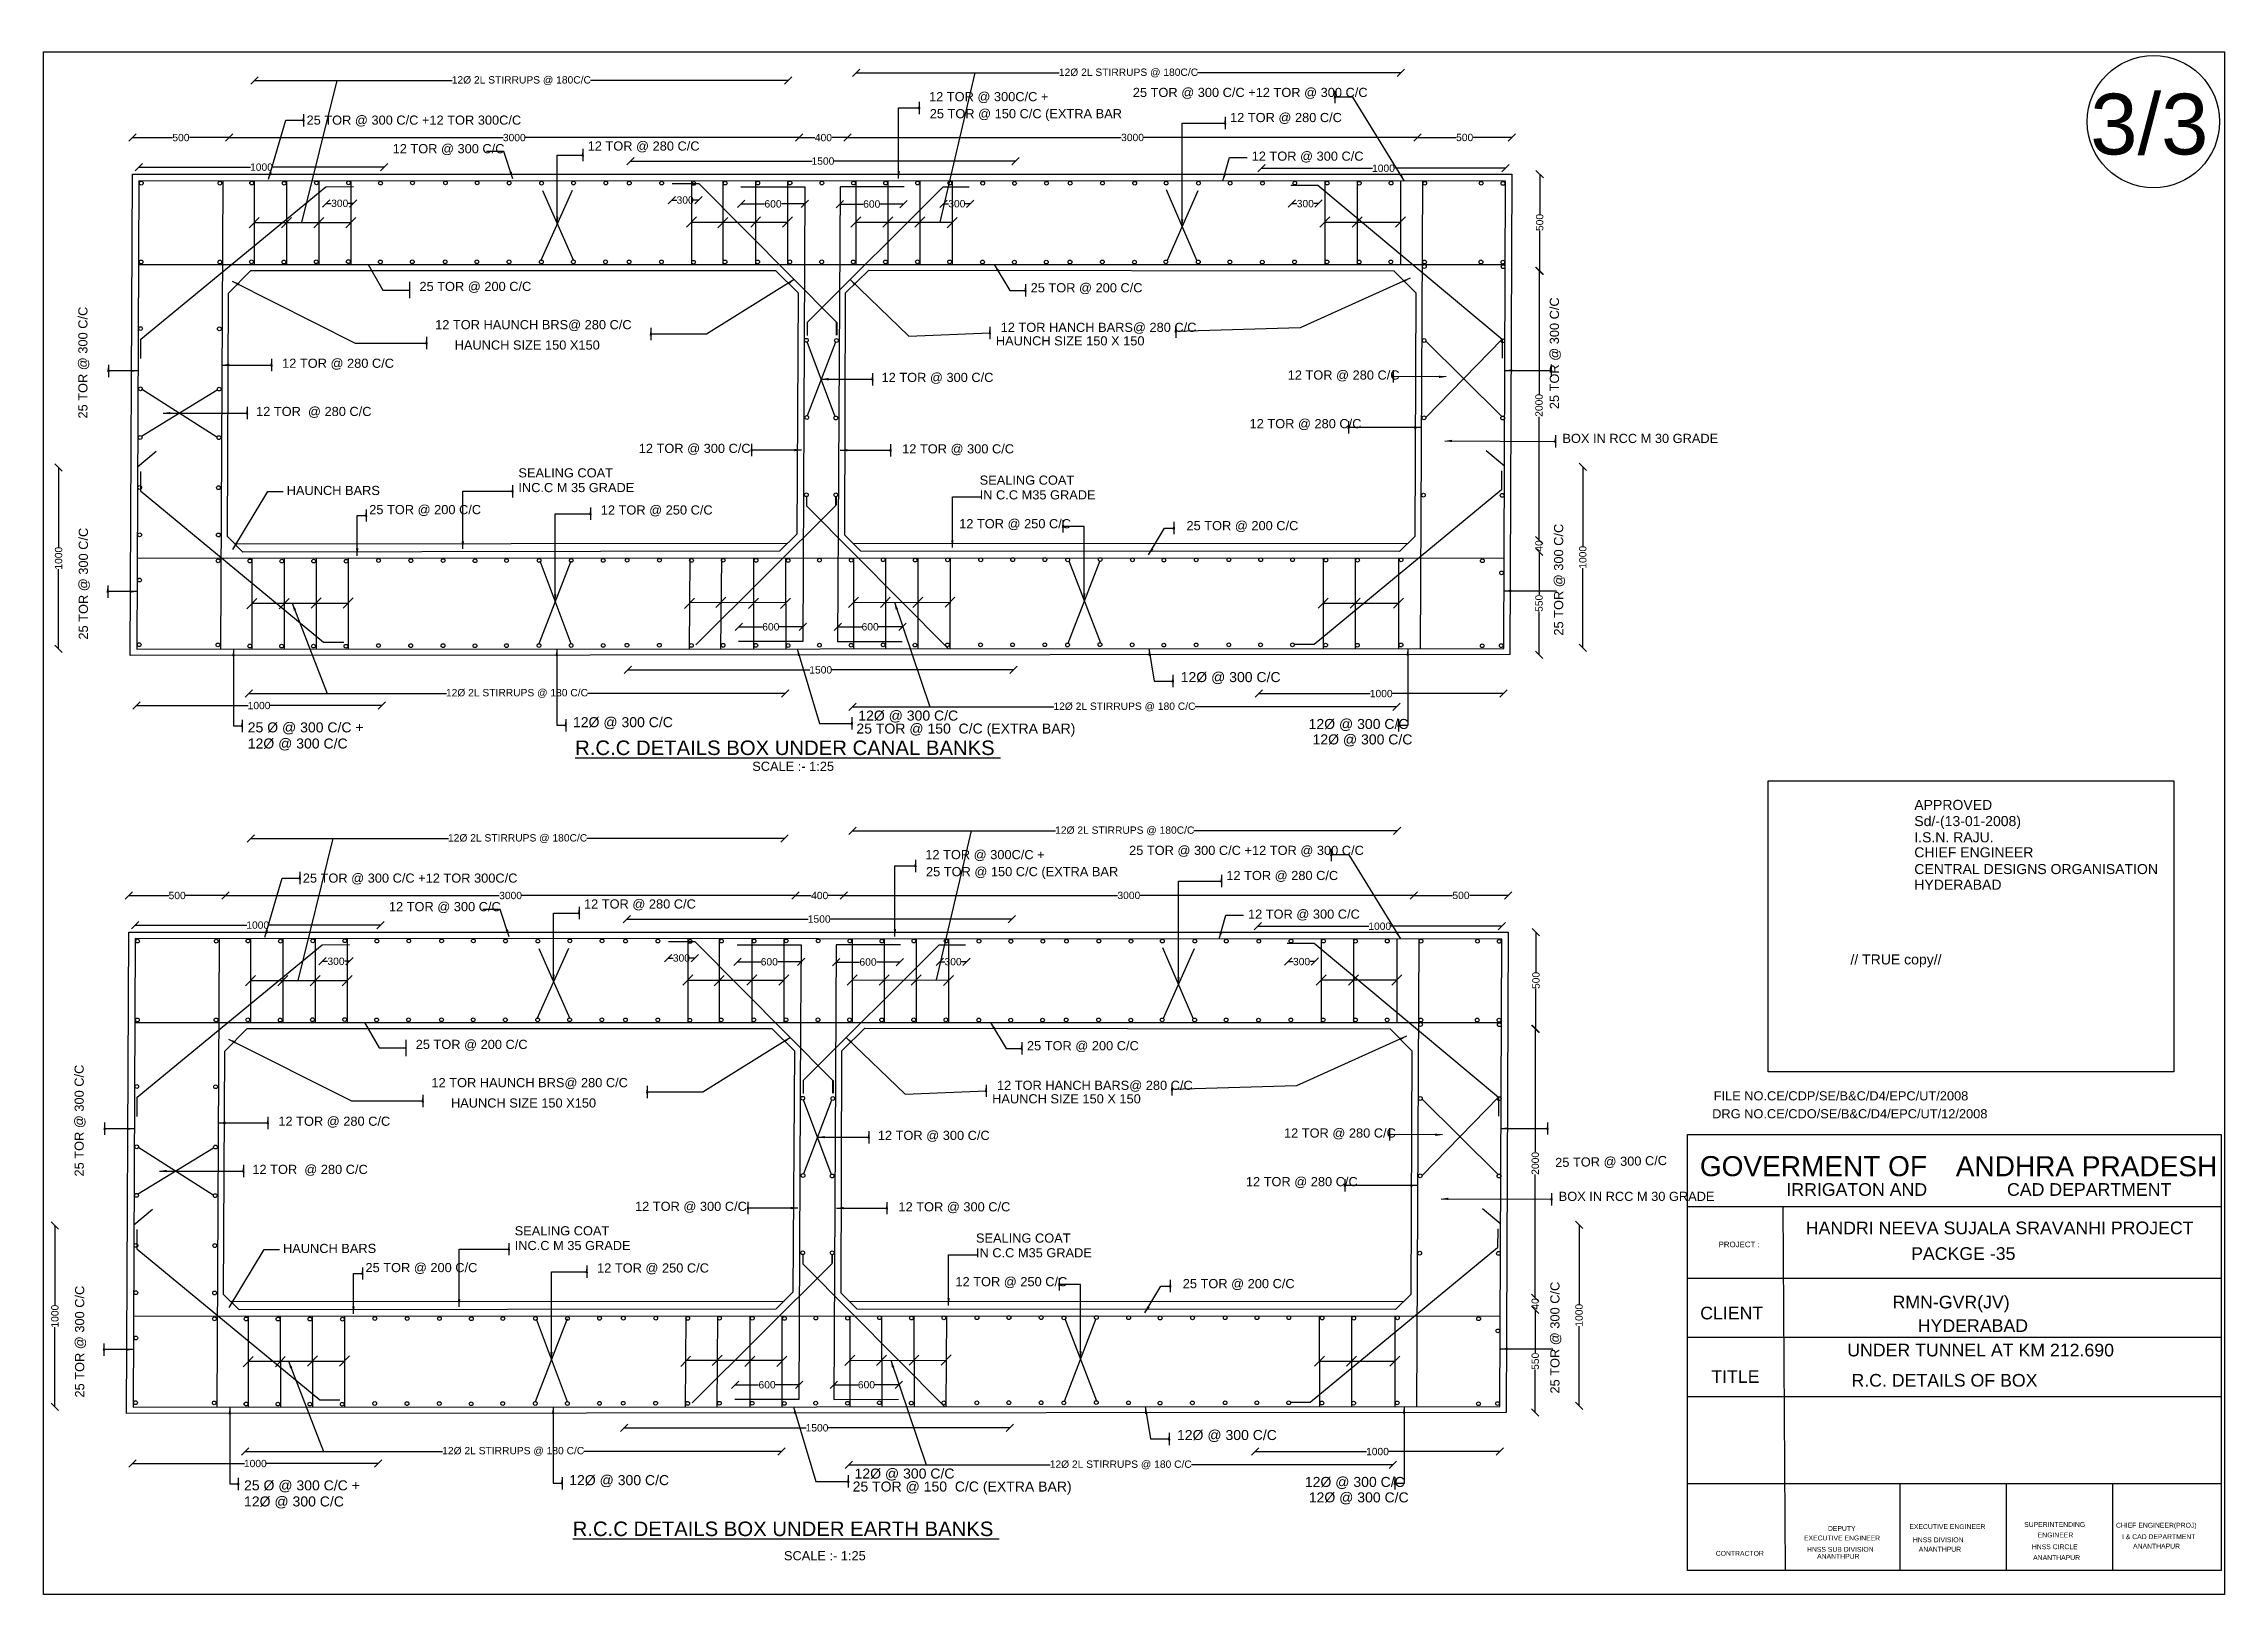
# Model space of a CAD drawing. Header units: metres. Extents: x 4 to 1005, y 1 to 472.
# Drawn here: x 216 to 810, y 28 to 450 of the extents above; entities that cross this region are included whole.
import ezdxf

# ---------------------------------------------------------------- set-up
doc = ezdxf.new("R2010")
doc.units = ezdxf.units.M
doc.header["$MEASUREMENT"] = 0
for name, color, linetype in [('DIMENSION', 7, 'Continuous'), ('DRAWING', 7, 'Continuous'), ('TEXT', 7, 'Continuous')]:
    doc.layers.add(name, color=color, linetype=linetype)
doc.styles.get("Standard").update_dxf_attribs({"font": 'arial.ttf'})
doc.dimstyles.get("Standard").update_dxf_attribs({"dimtxt": 2, "dimasz": 2, "dimexe": 0.18, "dimexo": 0.0625, "dimgap": 0.09, "dimtad": 0, "dimdec": 0, "dimzin": 0, "dimdsep": 46, "dimtxsty": 'Standard', "dimblk": 'OBLIQUE', "dimcen": 0, "dimse1": 1, "dimse2": 1, "dimadec": 0, "dimazin": 0, "dimtfac": 1, "dimtdec": 0, "dimtofl": 0, "dimtmove": 0, "dimatfit": 3, "dimfxl": 1, "dimtolj": 1, "dimtzin": 0, "dimarcsym": 0})
picture_1 = doc.add_image_def('image1.jpg', size_in_pixel=(7220, 3384))

msp = doc.modelspace()

# ---------------------------------------------------------------- texts
at = {"layer": 'TEXT'}
for s, height, p in [('12 TOR @ 300C/C +', 2.4962, (456.98, 434.76)), ('25 TOR @ 300 C/C +12 TOR @ 300 C/C', 2.4962, (512.5, 435.91)), ('3/3', 16.564, (773.36, 420.25)), ('25 TOR @ 300 C/C +12 TOR 300C/C ', 2.4962, (287.38, 428.36)), ('25 TOR @ 150 C/C (EXTRA BAR', 2.4962, (457.17, 430.12)), ('12 TOR @ 280 C/C', 2.4962, (538.99, 429.07)), ('12 TOR @ 300 C/C', 2.4962, (310.83, 420.58)), ('12 TOR @ 280 C/C', 2.4962, (363.98, 421.31)), ('12 TOR @ 300 C/C', 2.4962, (544.88, 418.54)), ('25 TOR @ 200 C/C', 2.4962, (318.14, 383.03)), ('25 TOR @ 200 C/C', 2.4962, (484.66, 382.67)), ('12 TOR HAUNCH BRS@ 280 C/C', 2.4962, (322.42, 372.61)), ('12 TOR HANCH BARS@ 280 C/C', 2.4962, (476.49, 371.88)), ('HAUNCH SIZE 150 X150', 2.4962, (327.74, 367.06)), ('HAUNCH SIZE 150 X 150', 2.4962, (475.18, 368.2)), ('12 TOR @ 280 C/C', 2.4962, (280.73, 362.09)), ('12 TOR @ 300 C/C', 2.4962, (444.04, 358.23)), ('12 TOR @ 280 C/C', 2.4962, (554.69, 358.88)), ('12 TOR  @ 280 C/C', 2.4962, (273.63, 348.95)), ('12 TOR @ 280 C/C', 2.4962, (544.31, 345.63)), ('12 TOR @ 300 C/C', 2.4962, (377.89, 338.89)), ('12 TOR @ 300 C/C', 2.4962, (449.66, 338.76)), ('BOX IN RCC M 30 GRADE', 2.4962, (629.54, 341.61)), ('SEALING COAT', 2.4962, (345.1, 332.22)), ('SEALING COAT ', 2.4962, (470.77, 330.23)), ('HAUNCH BARS', 2.4962, (281.98, 327.42)), ('INC.C M 35 GRADE', 2.4962, (345.1, 328.21)), ('IN C.C M35 GRADE', 2.4962, (470.77, 326.22)), ('25 TOR @ 200 C/C', 2.4962, (304.46, 322.2)), ('12 TOR @ 250 C/C', 2.4962, (367.55, 322.1)), ('12 TOR @ 250 C/C', 2.4962, (465.19, 318.36)), ('25 TOR @ 200 C/C', 2.4962, (527.12, 317.83)), ('12Ø @ 300 C/C', 2.7328, (525.54, 276.43)), ('12Ø @ 300 C/C', 2.7328, (437.7, 265.94)), ('25 Ø @ 300 C/C +', 2.7328, (271.36, 262.72)), ('12Ø @ 300 C/C', 2.7328, (359.97, 264.14)), ('25 TOR @ 150  C/C (EXTRA BAR)', 2.7328, (437.18, 262.4)), ('12Ø @ 300 C/C', 2.7328, (560.39, 263.65)), ('12Ø @ 300 C/C', 2.7328, (561.46, 259.44)), ('12Ø @ 300 C/C', 2.7328, (271.36, 258.33)), ('%%UR.C.C DETAILS BOX UNDER CANAL BANKS ', 3.959, (360.55, 256.55)), ('SCALE :- 1:25', 2.4962, (408.81, 252.23)), ('APPROVED', 2.733, (725.41, 241.59)), ('Sd/-(13-01-2008)', 2.7328, (725.41, 237.18)), ('25 TOR @ 300 C/C +12 TOR @ 300 C/C', 2.4962, (511.48, 229.31)), ('I.S.N. RAJU.', 2.7328, (725.41, 232.77)), ('12 TOR @ 300C/C +', 2.4962, (455.96, 228.16)), ('25 TOR @ 150 C/C (EXTRA BAR', 2.4962, (456.15, 223.52)), ('CHIEF ENGINEER', 2.7328, (725.41, 228.66)), ('CENTRAL DESIGNS ORGANISATION', 2.7328, (725.41, 224.1)), ('25 TOR @ 300 C/C +12 TOR 300C/C ', 2.4962, (286.36, 221.76)), ('12 TOR @ 280 C/C', 2.4962, (537.97, 222.47)), ('HYDERABAD', 2.733, (725.41, 219.84)), ('12 TOR @ 300 C/C', 2.4962, (309.82, 213.98)), ('12 TOR @ 280 C/C', 2.4962, (362.97, 214.71)), ('12 TOR @ 300 C/C', 2.4962, (543.87, 211.94)), ('// TRUE copy//', 2.7328, (708.01, 199.47)), ('25 TOR @ 200 C/C', 2.4962, (317.12, 176.43)), ('25 TOR @ 200 C/C', 2.4962, (483.65, 176.07)), ('12 TOR HAUNCH BRS@ 280 C/C', 2.4962, (321.41, 166.01)), ('12 TOR HANCH BARS@ 280 C/C', 2.4962, (475.48, 165.28)), ('HAUNCH SIZE 150 X150', 2.4962, (326.73, 160.46)), ('HAUNCH SIZE 150 X 150', 2.4962, (474.17, 161.6)), ('FILE NO.CE/CDP/SE/B&C/D4/EPC/UT/2008', 2.4962, (670.75, 162.41)), ('12 TOR @ 280 C/C', 2.4962, (279.71, 155.49)), ('12 TOR @ 280 C/C', 2.4962, (553.68, 152.28)), ('DRG NO.CE/CDO/SE/B&C/D4/EPC/UT/12/2008', 2.4962, (670.34, 157.52)), ('12 TOR @ 300 C/C', 2.4962, (443.03, 151.63)), ('12 TOR  @ 280 C/C', 2.4962, (272.62, 142.36)), ('GOVERMENT OF  ', 5.4618, (666.98, 141.76)), ('ANDHRA PRADESH ', 5.4618, (736.71, 141.74)), ('12 TOR @ 280 C/C', 2.4962, (543.3, 139.03)), ('BOX IN RCC M 30 GRADE', 2.4962, (628.53, 135.01)), ('IRRIGATON AND ', 3.4546, (690.56, 136.4)), ('CAD DEPARTMENT ', 3.4546, (750.67, 136.4)), ('12 TOR @ 300 C/C', 2.4962, (376.87, 132.29)), ('12 TOR @ 300 C/C', 2.4962, (448.65, 132.16)), ('SEALING COAT', 2.4962, (344.09, 125.62)), ('SEALING COAT ', 2.4962, (469.76, 123.64)), ('HANDRI NEEVA SUJALA SRAVANHI PROJECT ', 3.4546, (695.84, 125.93)), ('HAUNCH BARS', 2.4962, (280.97, 120.82)), ('INC.C M 35 GRADE', 2.4962, (344.09, 121.61)), ('IN C.C M35 GRADE', 2.4962, (469.76, 119.63)), ('PROJECT :', 1.534, (672.09, 122.39)), ('PACKGE -35', 3.455, (724.53, 118.94)), ('25 TOR @ 200 C/C', 2.4962, (303.44, 115.6)), ('12 TOR @ 250 C/C', 2.4962, (366.54, 115.5)), ('12 TOR @ 250 C/C', 2.4962, (464.17, 111.76)), ('25 TOR @ 200 C/C', 2.4962, (526.1, 111.23)), ('RMN-GVR(JV)', 3.4546, (719.49, 105.71)), ('CLIENT', 3.455, (667.08, 102.73)), ('HYDERABAD', 3.455, (726.36, 99.3)), ('UNDER TUNNEL AT KM 212.690', 3.4546, (707.14, 92.63)), ('TITLE ', 3.455, (670.1, 85.42)), ('R.C. DETAILS OF BOX', 3.4546, (708.29, 84.39)), ('12Ø @ 300 C/C', 2.7328, (524.53, 69.84)), ('12Ø @ 300 C/C', 2.7328, (358.95, 57.54)), ('12Ø @ 300 C/C', 2.7328, (436.69, 59.34)), ('12Ø @ 300 C/C', 2.7328, (559.37, 57.05)), ('25 Ø @ 300 C/C +', 2.7328, (270.35, 56.12)), ('12Ø @ 300 C/C', 2.7328, (270.35, 51.73)), ('25 TOR @ 150  C/C (EXTRA BAR)', 2.7328, (436.16, 55.8)), ('12Ø @ 300 C/C', 2.7328, (560.44, 52.84)), ('%%UR.C.C DETAILS BOX UNDER EARTH BANKS ', 3.959, (359.89, 43.66)), ('EXECUTIVE ENGINEER ', 1.3282, (695.36, 42.48)), ('DEPUTY ', 1.328, (701.88, 45.08)), ('EXECUTIVE ENGINEER ', 1.3282, (724.06, 45.58)), ('HNSS DIVISION ', 1.3282, (725.01, 41.98)), ('SUPERINTENDING ', 1.3282, (755.35, 46.15)), ('ENGINEER ', 1.328, (759.03, 43.3)), ('CHIEF ENGINEER(PROJ)', 1.3282, (780.36, 45.95)), ('I & CAD DEPARTMENT ', 1.3282, (782, 42.82)), ('SCALE :- 1:25', 2.4962, (417.45, 37.06)), ('CONTRACTOR', 1.328, (671.32, 38.28)), ('HNSS SUB DIVISION ', 1.3282, (696.18, 39.38)), ('ANANTHPUR', 1.328, (698.93, 37.49)), ('ANANTHPUR', 1.328, (726.62, 39.42)), ('HNSS CIRCLE', 1.3282, (757.44, 40.08)), ('ANANTHAPUR', 1.328, (757.79, 37.14)), ('ANANTHAPUR', 1.328, (785.01, 40.25))]:
    msp.add_text(s, height=height, dxfattribs=at).set_placement(p)
for s, rotation, p in [('25 TOR @ 300 C/C', 90, (628.6, 350.83)), ('25 TOR @ 300 C/C', 90, (227.69, 348.27)), ('25 TOR @ 300 C/C', 90, (227.82, 288.02)), ('25 TOR @ 300 C/C ', 90, (629.75, 289.11)), ('25 TOR @ 300 C/C', 90, (226.68, 141.67)), ('25 TOR @ 300 C/C', 1.06452, (627.59, 144.23)), ('25 TOR @ 300 C/C', 90, (226.81, 81.42)), ('25 TOR @ 300 C/C ', 90, (628.74, 82.51))]:
    msp.add_text(s, height=2.4962, rotation=rotation, dxfattribs=at).set_placement(p)

# ---------------------------------------------------------------- blocks, each defined once
blk = doc.blocks.new('_Oblique')
at = {"color": 0, "linetype": 'ByBlock', "lineweight": -2}
blk.add_line((-0.5, -0.5), (0.5, 0.5), dxfattribs=at)
blk = doc.blocks.new('*D4')
at = {"layer": 'Defpoints', "color": 0, "transparency": 16777216}
for p in [(239.96, 424.84), (266.34, 424.84), (266.34, 424.84)]:
    blk.add_point(p, dxfattribs=at)
at = {"layer": 'DIMENSION', "color": 0, "lineweight": -2, "transparency": 16777216}
for p, q in [((239.96, 424.84), (250.85, 424.84)), ((266.34, 424.84), (255.45, 424.84))]:
    blk.add_line(p, q, dxfattribs=at)
at = {"layer": 'DIMENSION', "color": 0, "lineweight": -2, "transparency": 16777216, "xscale": 2, "yscale": 2, "zscale": 2, "rotation": 180}
blk.add_blockref('_Oblique', (239.96, 424.84), dxfattribs=at)
at = {"layer": 'DIMENSION', "color": 0, "lineweight": -2, "transparency": 16777216, "xscale": 2, "yscale": 2, "zscale": 2}
blk.add_blockref('_Oblique', (266.34, 424.84), dxfattribs=at)
at = {"layer": 'DIMENSION', "color": 0, "transparency": 16777216, "insert": (253.15, 424.84), "char_height": 2, "attachment_point": 5}
blk.add_mtext('\\A1;500', dxfattribs=at)
blk = doc.blocks.new('*D5')
at = {"layer": 'Defpoints', "color": 0, "transparency": 16777216}
for p in [(266.34, 424.84), (421.62, 424.84), (421.62, 424.84)]:
    blk.add_point(p, dxfattribs=at)
at = {"layer": 'DIMENSION', "color": 0, "lineweight": -2, "transparency": 16777216}
for p, q in [((266.34, 424.84), (340.91, 424.84)), ((421.62, 424.84), (347.05, 424.84))]:
    blk.add_line(p, q, dxfattribs=at)
at = {"layer": 'DIMENSION', "color": 0, "lineweight": -2, "transparency": 16777216, "xscale": 2, "yscale": 2, "zscale": 2, "rotation": 180}
blk.add_blockref('_Oblique', (266.34, 424.84), dxfattribs=at)
at = {"layer": 'DIMENSION', "color": 0, "lineweight": -2, "transparency": 16777216, "xscale": 2, "yscale": 2, "zscale": 2}
blk.add_blockref('_Oblique', (421.62, 424.84), dxfattribs=at)
at = {"layer": 'DIMENSION', "color": 0, "transparency": 16777216, "insert": (343.98, 424.84), "char_height": 2, "attachment_point": 5}
blk.add_mtext('\\A1;3000', dxfattribs=at)
blk = doc.blocks.new('*D6')
at = {"layer": 'Defpoints', "color": 0, "transparency": 16777216}
for p in [(421.62, 424.84), (434.79, 424.84), (434.79, 424.84)]:
    blk.add_point(p, dxfattribs=at)
at = {"layer": 'DIMENSION', "color": 0, "lineweight": -2, "transparency": 16777216}
for p, q in [((421.62, 424.84), (425.87, 424.84)), ((434.79, 424.84), (430.54, 424.84))]:
    blk.add_line(p, q, dxfattribs=at)
at = {"layer": 'DIMENSION', "color": 0, "lineweight": -2, "transparency": 16777216, "xscale": 2, "yscale": 2, "zscale": 2, "rotation": 180}
blk.add_blockref('_Oblique', (421.62, 424.84), dxfattribs=at)
at = {"layer": 'DIMENSION', "color": 0, "lineweight": -2, "transparency": 16777216, "xscale": 2, "yscale": 2, "zscale": 2}
blk.add_blockref('_Oblique', (434.79, 424.84), dxfattribs=at)
at = {"layer": 'DIMENSION', "color": 0, "transparency": 16777216, "insert": (428.2, 424.84), "char_height": 2, "attachment_point": 5}
blk.add_mtext('\\A1;400', dxfattribs=at)
blk = doc.blocks.new('*D7')
at = {"layer": 'Defpoints', "color": 0, "transparency": 16777216}
for p in [(434.79, 424.84), (590.05, 424.87), (590.05, 424.84)]:
    blk.add_point(p, dxfattribs=at)
at = {"layer": 'DIMENSION', "color": 0, "lineweight": -2, "transparency": 16777216}
for p, q in [((434.79, 424.87), (509.35, 424.87)), ((590.05, 424.87), (515.49, 424.87))]:
    blk.add_line(p, q, dxfattribs=at)
at = {"layer": 'DIMENSION', "color": 0, "lineweight": -2, "transparency": 16777216, "xscale": 2, "yscale": 2, "zscale": 2, "rotation": 180}
blk.add_blockref('_Oblique', (434.79, 424.87), dxfattribs=at)
at = {"layer": 'DIMENSION', "color": 0, "lineweight": -2, "transparency": 16777216, "xscale": 2, "yscale": 2, "zscale": 2}
blk.add_blockref('_Oblique', (590.05, 424.87), dxfattribs=at)
at = {"layer": 'DIMENSION', "color": 0, "transparency": 16777216, "insert": (512.42, 424.87), "char_height": 2, "attachment_point": 5}
blk.add_mtext('\\A1;3000', dxfattribs=at)
blk = doc.blocks.new('*D8')
at = {"layer": 'Defpoints', "color": 0, "transparency": 16777216}
for p in [(590.05, 424.87), (615.77, 424.87), (615.77, 424.87)]:
    blk.add_point(p, dxfattribs=at)
at = {"layer": 'DIMENSION', "color": 0, "lineweight": -2, "transparency": 16777216}
for p, q in [((590.05, 424.87), (600.62, 424.87)), ((615.77, 424.87), (605.21, 424.87))]:
    blk.add_line(p, q, dxfattribs=at)
at = {"layer": 'DIMENSION', "color": 0, "lineweight": -2, "transparency": 16777216, "xscale": 2, "yscale": 2, "zscale": 2, "rotation": 180}
blk.add_blockref('_Oblique', (590.05, 424.87), dxfattribs=at)
at = {"layer": 'DIMENSION', "color": 0, "lineweight": -2, "transparency": 16777216, "xscale": 2, "yscale": 2, "zscale": 2}
blk.add_blockref('_Oblique', (615.77, 424.87), dxfattribs=at)
at = {"layer": 'DIMENSION', "color": 0, "transparency": 16777216, "insert": (602.91, 424.87), "char_height": 2, "attachment_point": 5}
blk.add_mtext('\\A1;500', dxfattribs=at)
blk = doc.blocks.new('*D9')
at = {"layer": 'Defpoints', "color": 0, "transparency": 16777216}
for p in [(273.19, 440.41), (418.61, 440.41), (418.61, 440.38)]:
    blk.add_point(p, dxfattribs=at)
at = {"layer": 'DIMENSION', "color": 0, "lineweight": -2, "transparency": 16777216}
for p, q in [((273.19, 440.38), (327.05, 440.38)), ((418.61, 440.38), (364.74, 440.38))]:
    blk.add_line(p, q, dxfattribs=at)
at = {"layer": 'DIMENSION', "color": 0, "lineweight": -2, "transparency": 16777216, "xscale": 2, "yscale": 2, "zscale": 2, "rotation": 180}
blk.add_blockref('_Oblique', (273.19, 440.38), dxfattribs=at)
at = {"layer": 'DIMENSION', "color": 0, "lineweight": -2, "transparency": 16777216, "xscale": 2, "yscale": 2, "zscale": 2}
blk.add_blockref('_Oblique', (418.61, 440.38), dxfattribs=at)
at = {"layer": 'DIMENSION', "color": 0, "transparency": 16777216, "insert": (345.9, 440.38), "char_height": 2, "attachment_point": 5}
blk.add_mtext('\\A1;12Ø 2L STIRRUPS @ 180C/C', dxfattribs=at)
blk = doc.blocks.new('*D10')
at = {"layer": 'Defpoints', "color": 0, "transparency": 16777216}
for p in [(241.66, 415.99), (308.53, 416.78), (308.53, 415.99)]:
    blk.add_point(p, dxfattribs=at)
at = {"layer": 'DIMENSION', "color": 0, "lineweight": -2, "transparency": 16777216}
for p, q in [((241.66, 416.78), (272.12, 416.78)), ((308.53, 416.78), (278.08, 416.78))]:
    blk.add_line(p, q, dxfattribs=at)
at = {"layer": 'DIMENSION', "color": 0, "lineweight": -2, "transparency": 16777216, "xscale": 2, "yscale": 2, "zscale": 2, "rotation": 180}
blk.add_blockref('_Oblique', (241.66, 416.78), dxfattribs=at)
at = {"layer": 'DIMENSION', "color": 0, "lineweight": -2, "transparency": 16777216, "xscale": 2, "yscale": 2, "zscale": 2}
blk.add_blockref('_Oblique', (308.53, 416.78), dxfattribs=at)
at = {"layer": 'DIMENSION', "color": 0, "transparency": 16777216, "insert": (275.1, 416.78), "char_height": 2, "attachment_point": 5}
blk.add_mtext('\\A1;1000', dxfattribs=at)
blk = doc.blocks.new('*D11')
at = {"layer": 'Defpoints', "color": 0, "transparency": 16777216}
for p in [(375.61, 418.4), (480.52, 418.44), (480.52, 418.4)]:
    blk.add_point(p, dxfattribs=at)
at = {"layer": 'DIMENSION', "color": 0, "lineweight": -2, "transparency": 16777216}
for p, q in [((375.61, 418.44), (425.09, 418.44)), ((480.52, 418.44), (431.05, 418.44))]:
    blk.add_line(p, q, dxfattribs=at)
at = {"layer": 'DIMENSION', "color": 0, "lineweight": -2, "transparency": 16777216, "xscale": 2, "yscale": 2, "zscale": 2, "rotation": 180}
blk.add_blockref('_Oblique', (375.61, 418.44), dxfattribs=at)
at = {"layer": 'DIMENSION', "color": 0, "lineweight": -2, "transparency": 16777216, "xscale": 2, "yscale": 2, "zscale": 2}
blk.add_blockref('_Oblique', (480.52, 418.44), dxfattribs=at)
at = {"layer": 'DIMENSION', "color": 0, "transparency": 16777216, "insert": (428.07, 418.44), "char_height": 2, "attachment_point": 5}
blk.add_mtext('\\A1;1500', dxfattribs=at)
blk = doc.blocks.new('*D12')
at = {"layer": 'Defpoints', "color": 0, "transparency": 16777216}
for p in [(547.53, 416.22), (614.02, 416.48), (614.02, 416.22)]:
    blk.add_point(p, dxfattribs=at)
at = {"layer": 'DIMENSION', "color": 0, "lineweight": -2, "transparency": 16777216}
for p, q in [((547.53, 416.48), (577.8, 416.48)), ((614.02, 416.48), (583.76, 416.48))]:
    blk.add_line(p, q, dxfattribs=at)
at = {"layer": 'DIMENSION', "color": 0, "lineweight": -2, "transparency": 16777216, "xscale": 2, "yscale": 2, "zscale": 2, "rotation": 180}
blk.add_blockref('_Oblique', (547.53, 416.48), dxfattribs=at)
at = {"layer": 'DIMENSION', "color": 0, "lineweight": -2, "transparency": 16777216, "xscale": 2, "yscale": 2, "zscale": 2}
blk.add_blockref('_Oblique', (614.02, 416.48), dxfattribs=at)
at = {"layer": 'DIMENSION', "color": 0, "transparency": 16777216, "insert": (580.78, 416.48), "char_height": 2, "attachment_point": 5}
blk.add_mtext('\\A1;1000', dxfattribs=at)
blk = doc.blocks.new('*D13')
at = {"layer": 'Defpoints', "color": 0, "transparency": 16777216}
for p in [(219.84, 334.92), (219.83, 285.47), (219.84, 285.47)]:
    blk.add_point(p, dxfattribs=at)
at = {"layer": 'DIMENSION', "color": 0, "lineweight": -2, "transparency": 16777216}
for p, q in [((219.83, 334.92), (219.83, 313.17)), ((219.83, 285.47), (219.83, 307.22))]:
    blk.add_line(p, q, dxfattribs=at)
at = {"layer": 'DIMENSION', "color": 0, "lineweight": -2, "transparency": 16777216, "xscale": 2, "yscale": 2, "zscale": 2}
for p, rotation in [((219.83, 334.92), 90), ((219.83, 285.47), 270)]:
    blk.add_blockref('_Oblique', p, dxfattribs=dict(at, rotation=rotation))
at = {"layer": 'DIMENSION', "color": 0, "transparency": 16777216, "insert": (219.83, 310.19), "char_height": 2, "attachment_point": 5, "rotation": 90}
blk.add_mtext('\\A1;1000', dxfattribs=at)
blk = doc.blocks.new('*D14')
at = {"layer": 'Defpoints', "color": 0, "transparency": 16777216}
for p in [(241.01, 269.91), (307.88, 270.03), (307.88, 269.91)]:
    blk.add_point(p, dxfattribs=at)
at = {"layer": 'DIMENSION', "color": 0, "lineweight": -2, "transparency": 16777216}
for p, q in [((241.01, 270.03), (271.47, 270.03)), ((307.88, 270.03), (277.42, 270.03))]:
    blk.add_line(p, q, dxfattribs=at)
at = {"layer": 'DIMENSION', "color": 0, "lineweight": -2, "transparency": 16777216, "xscale": 2, "yscale": 2, "zscale": 2, "rotation": 180}
blk.add_blockref('_Oblique', (241.01, 270.03), dxfattribs=at)
at = {"layer": 'DIMENSION', "color": 0, "lineweight": -2, "transparency": 16777216, "xscale": 2, "yscale": 2, "zscale": 2}
blk.add_blockref('_Oblique', (307.88, 270.03), dxfattribs=at)
at = {"layer": 'DIMENSION', "color": 0, "transparency": 16777216, "insert": (274.44, 270.03), "char_height": 2, "attachment_point": 5}
blk.add_mtext('\\A1;1000', dxfattribs=at)
blk = doc.blocks.new('*D15')
at = {"layer": 'Defpoints', "color": 0, "transparency": 16777216}
for p in [(417.75, 273.35), (271.66, 273.23), (417.75, 273.23)]:
    blk.add_point(p, dxfattribs=at)
at = {"layer": 'DIMENSION', "color": 0, "lineweight": -2, "transparency": 16777216}
for p, q in [((271.66, 273.35), (325.47, 273.35)), ((417.75, 273.35), (363.94, 273.35))]:
    blk.add_line(p, q, dxfattribs=at)
at = {"layer": 'DIMENSION', "color": 0, "lineweight": -2, "transparency": 16777216, "xscale": 2, "yscale": 2, "zscale": 2, "rotation": 180}
blk.add_blockref('_Oblique', (271.66, 273.35), dxfattribs=at)
at = {"layer": 'DIMENSION', "color": 0, "lineweight": -2, "transparency": 16777216, "xscale": 2, "yscale": 2, "zscale": 2}
blk.add_blockref('_Oblique', (417.75, 273.35), dxfattribs=at)
at = {"layer": 'DIMENSION', "color": 0, "transparency": 16777216, "insert": (344.71, 273.35), "char_height": 2, "attachment_point": 5}
blk.add_mtext('\\A1;12Ø 2L STIRRUPS @ 180 C/C', dxfattribs=at)
blk = doc.blocks.new('*D16')
at = {"layer": 'Defpoints', "color": 0, "transparency": 16777216}
for p in [(374.94, 279.77), (479.98, 279.77), (479.98, 279.75)]:
    blk.add_point(p, dxfattribs=at)
at = {"layer": 'DIMENSION', "color": 0, "lineweight": -2, "transparency": 16777216}
for p, q in [((374.94, 279.75), (424.48, 279.75)), ((479.98, 279.75), (430.44, 279.75))]:
    blk.add_line(p, q, dxfattribs=at)
at = {"layer": 'DIMENSION', "color": 0, "lineweight": -2, "transparency": 16777216, "xscale": 2, "yscale": 2, "zscale": 2, "rotation": 180}
blk.add_blockref('_Oblique', (374.94, 279.75), dxfattribs=at)
at = {"layer": 'DIMENSION', "color": 0, "lineweight": -2, "transparency": 16777216, "xscale": 2, "yscale": 2, "zscale": 2}
blk.add_blockref('_Oblique', (479.98, 279.75), dxfattribs=at)
at = {"layer": 'DIMENSION', "color": 0, "transparency": 16777216, "insert": (427.46, 279.75), "char_height": 2, "attachment_point": 5}
blk.add_mtext('\\A1;1500', dxfattribs=at)
blk = doc.blocks.new('*D17')
at = {"layer": 'Defpoints', "color": 0, "transparency": 16777216}
for p in [(546.87, 273.37), (613.46, 273.37), (613.46, 273.29)]:
    blk.add_point(p, dxfattribs=at)
at = {"layer": 'DIMENSION', "color": 0, "lineweight": -2, "transparency": 16777216}
for p, q in [((546.87, 273.29), (577.19, 273.29)), ((613.46, 273.29), (583.14, 273.29))]:
    blk.add_line(p, q, dxfattribs=at)
at = {"layer": 'DIMENSION', "color": 0, "lineweight": -2, "transparency": 16777216, "xscale": 2, "yscale": 2, "zscale": 2, "rotation": 180}
blk.add_blockref('_Oblique', (546.87, 273.29), dxfattribs=at)
at = {"layer": 'DIMENSION', "color": 0, "lineweight": -2, "transparency": 16777216, "xscale": 2, "yscale": 2, "zscale": 2}
blk.add_blockref('_Oblique', (613.46, 273.29), dxfattribs=at)
at = {"layer": 'DIMENSION', "color": 0, "transparency": 16777216, "insert": (580.17, 273.29), "char_height": 2, "attachment_point": 5}
blk.add_mtext('\\A1;1000', dxfattribs=at)
blk = doc.blocks.new('*D18')
at = {"layer": 'Defpoints', "color": 0, "transparency": 16777216}
for p in [(436.12, 269.61), (584.32, 269.66), (584.32, 269.61)]:
    blk.add_point(p, dxfattribs=at)
at = {"layer": 'DIMENSION', "color": 0, "lineweight": -2, "transparency": 16777216}
for p, q in [((436.12, 269.66), (490.99, 269.66)), ((584.32, 269.66), (529.46, 269.66))]:
    blk.add_line(p, q, dxfattribs=at)
at = {"layer": 'DIMENSION', "color": 0, "lineweight": -2, "transparency": 16777216, "xscale": 2, "yscale": 2, "zscale": 2, "rotation": 180}
blk.add_blockref('_Oblique', (436.12, 269.66), dxfattribs=at)
at = {"layer": 'DIMENSION', "color": 0, "lineweight": -2, "transparency": 16777216, "xscale": 2, "yscale": 2, "zscale": 2}
blk.add_blockref('_Oblique', (584.32, 269.66), dxfattribs=at)
at = {"layer": 'DIMENSION', "color": 0, "transparency": 16777216, "insert": (510.22, 269.66), "char_height": 2, "attachment_point": 5}
blk.add_mtext('\\A1;12Ø 2L STIRRUPS @ 180 C/C', dxfattribs=at)
blk = doc.blocks.new('*D19')
at = {"layer": 'Defpoints', "color": 0, "transparency": 16777216}
for p in [(386.91, 407.82), (394.14, 407.82), (394.14, 407.82)]:
    blk.add_point(p, dxfattribs=at)
at = {"layer": 'DIMENSION', "color": 0, "lineweight": -2, "transparency": 16777216}
for p, q in [((386.91, 407.82), (388.23, 407.82)), ((394.14, 407.82), (392.82, 407.82))]:
    blk.add_line(p, q, dxfattribs=at)
at = {"layer": 'DIMENSION', "color": 0, "lineweight": -2, "transparency": 16777216, "xscale": 2, "yscale": 2, "zscale": 2, "rotation": 180}
blk.add_blockref('_Oblique', (386.91, 407.82), dxfattribs=at)
at = {"layer": 'DIMENSION', "color": 0, "lineweight": -2, "transparency": 16777216, "xscale": 2, "yscale": 2, "zscale": 2}
blk.add_blockref('_Oblique', (394.14, 407.82), dxfattribs=at)
at = {"layer": 'DIMENSION', "color": 0, "transparency": 16777216, "insert": (390.53, 407.82), "char_height": 2, "attachment_point": 5}
blk.add_mtext('\\A1;300', dxfattribs=at)
blk = doc.blocks.new('*D20')
at = {"layer": 'Defpoints', "color": 0, "transparency": 16777216}
for p in [(405.81, 406.77), (423.12, 406.77), (423.12, 406.65)]:
    blk.add_point(p, dxfattribs=at)
at = {"layer": 'DIMENSION', "color": 0, "lineweight": -2, "transparency": 16777216}
for p, q in [((405.81, 406.77), (412.16, 406.77)), ((423.12, 406.77), (416.77, 406.77))]:
    blk.add_line(p, q, dxfattribs=at)
at = {"layer": 'DIMENSION', "color": 0, "lineweight": -2, "transparency": 16777216, "xscale": 2, "yscale": 2, "zscale": 2, "rotation": 180}
blk.add_blockref('_Oblique', (405.81, 406.77), dxfattribs=at)
at = {"layer": 'DIMENSION', "color": 0, "lineweight": -2, "transparency": 16777216, "xscale": 2, "yscale": 2, "zscale": 2}
blk.add_blockref('_Oblique', (423.12, 406.77), dxfattribs=at)
at = {"layer": 'DIMENSION', "color": 0, "transparency": 16777216, "insert": (414.47, 406.77), "char_height": 2, "attachment_point": 5}
blk.add_mtext('\\A1;600', dxfattribs=at)
blk = doc.blocks.new('*D21')
at = {"layer": 'Defpoints', "color": 0, "transparency": 16777216}
for p in [(432.7, 406.71), (450.03, 406.73), (450.03, 406.71)]:
    blk.add_point(p, dxfattribs=at)
at = {"layer": 'DIMENSION', "color": 0, "lineweight": -2, "transparency": 16777216}
for p, q in [((432.7, 406.73), (439.06, 406.73)), ((450.03, 406.73), (443.67, 406.73))]:
    blk.add_line(p, q, dxfattribs=at)
at = {"layer": 'DIMENSION', "color": 0, "lineweight": -2, "transparency": 16777216, "xscale": 2, "yscale": 2, "zscale": 2, "rotation": 180}
blk.add_blockref('_Oblique', (432.7, 406.73), dxfattribs=at)
at = {"layer": 'DIMENSION', "color": 0, "lineweight": -2, "transparency": 16777216, "xscale": 2, "yscale": 2, "zscale": 2}
blk.add_blockref('_Oblique', (450.03, 406.73), dxfattribs=at)
at = {"layer": 'DIMENSION', "color": 0, "transparency": 16777216, "insert": (441.37, 406.73), "char_height": 2, "attachment_point": 5}
blk.add_mtext('\\A1;600', dxfattribs=at)
blk = doc.blocks.new('*D22')
at = {"layer": 'Defpoints', "color": 0, "transparency": 16777216}
for p in [(460.92, 406.88), (468.18, 406.88), (468.18, 406.82)]:
    blk.add_point(p, dxfattribs=at)
at = {"layer": 'DIMENSION', "color": 0, "lineweight": -2, "transparency": 16777216}
for p, q in [((460.92, 406.82), (462.25, 406.82)), ((468.18, 406.82), (466.84, 406.82))]:
    blk.add_line(p, q, dxfattribs=at)
at = {"layer": 'DIMENSION', "color": 0, "lineweight": -2, "transparency": 16777216, "xscale": 2, "yscale": 2, "zscale": 2, "rotation": 180}
blk.add_blockref('_Oblique', (460.92, 406.82), dxfattribs=at)
at = {"layer": 'DIMENSION', "color": 0, "lineweight": -2, "transparency": 16777216, "xscale": 2, "yscale": 2, "zscale": 2}
blk.add_blockref('_Oblique', (468.18, 406.82), dxfattribs=at)
at = {"layer": 'DIMENSION', "color": 0, "transparency": 16777216, "insert": (464.55, 406.82), "char_height": 2, "attachment_point": 5}
blk.add_mtext('\\A1;300', dxfattribs=at)
blk = doc.blocks.new('*D23')
at = {"layer": 'Defpoints', "color": 0, "transparency": 16777216}
for p in [(555.85, 406.78), (563.12, 406.84), (563.12, 406.78)]:
    blk.add_point(p, dxfattribs=at)
at = {"layer": 'DIMENSION', "color": 0, "lineweight": -2, "transparency": 16777216}
for p, q in [((555.85, 406.84), (557.19, 406.84)), ((563.12, 406.84), (561.78, 406.84))]:
    blk.add_line(p, q, dxfattribs=at)
at = {"layer": 'DIMENSION', "color": 0, "lineweight": -2, "transparency": 16777216, "xscale": 2, "yscale": 2, "zscale": 2, "rotation": 180}
blk.add_blockref('_Oblique', (555.85, 406.84), dxfattribs=at)
at = {"layer": 'DIMENSION', "color": 0, "lineweight": -2, "transparency": 16777216, "xscale": 2, "yscale": 2, "zscale": 2}
blk.add_blockref('_Oblique', (563.12, 406.84), dxfattribs=at)
at = {"layer": 'DIMENSION', "color": 0, "transparency": 16777216, "insert": (559.49, 406.84), "char_height": 2, "attachment_point": 5}
blk.add_mtext('\\A1;300', dxfattribs=at)
blk = doc.blocks.new('*D24')
at = {"layer": 'Defpoints', "color": 0, "transparency": 16777216}
for p in [(623.39, 414.87), (623.34, 388.55), (623.39, 388.55)]:
    blk.add_point(p, dxfattribs=at)
at = {"layer": 'DIMENSION', "color": 0, "lineweight": -2, "transparency": 16777216}
for p, q in [((623.34, 414.87), (623.34, 404)), ((623.34, 388.55), (623.34, 399.41))]:
    blk.add_line(p, q, dxfattribs=at)
at = {"layer": 'DIMENSION', "color": 0, "lineweight": -2, "transparency": 16777216, "xscale": 2, "yscale": 2, "zscale": 2}
for p, rotation in [((623.34, 414.87), 90), ((623.34, 388.55), 270)]:
    blk.add_blockref('_Oblique', p, dxfattribs=dict(at, rotation=rotation))
at = {"layer": 'DIMENSION', "color": 0, "transparency": 16777216, "insert": (623.34, 401.71), "char_height": 2, "attachment_point": 5, "rotation": 90}
blk.add_mtext('\\A1;500', dxfattribs=at)
blk = doc.blocks.new('*D25')
at = {"layer": 'Defpoints', "color": 0, "transparency": 16777216}
for p in [(623.34, 388.55), (623.16, 315.16), (623.34, 315.16)]:
    blk.add_point(p, dxfattribs=at)
at = {"layer": 'DIMENSION', "color": 0, "lineweight": -2, "transparency": 16777216}
for p, q in [((623.16, 388.55), (623.16, 354.95)), ((623.16, 315.16), (623.16, 348.77))]:
    blk.add_line(p, q, dxfattribs=at)
at = {"layer": 'DIMENSION', "color": 0, "lineweight": -2, "transparency": 16777216, "xscale": 2, "yscale": 2, "zscale": 2}
for p, rotation in [((623.16, 388.55), 90), ((623.16, 315.16), 270)]:
    blk.add_blockref('_Oblique', p, dxfattribs=dict(at, rotation=rotation))
at = {"layer": 'DIMENSION', "color": 0, "transparency": 16777216, "insert": (623.16, 351.86), "char_height": 2, "attachment_point": 5, "rotation": 90}
blk.add_mtext('\\A1;2000', dxfattribs=at)
blk = doc.blocks.new('*D26')
at = {"layer": 'Defpoints', "color": 0, "transparency": 16777216}
for p in [(623.16, 315.16), (623.16, 311.91), (623.16, 311.91)]:
    blk.add_point(p, dxfattribs=at)
at = {"layer": 'DIMENSION', "color": 0, "lineweight": -2, "transparency": 16777216}
for p, q in [((623.16, 315.16), (623.16, 317.16)), ((623.16, 311.91), (623.16, 309.91))]:
    blk.add_line(p, q, dxfattribs=at)
at = {"layer": 'DIMENSION', "color": 0, "lineweight": -2, "transparency": 16777216, "xscale": 2, "yscale": 2, "zscale": 2}
for p, rotation in [((623.16, 315.16), 270), ((623.16, 311.91), 90)]:
    blk.add_blockref('_Oblique', p, dxfattribs=dict(at, rotation=rotation))
at = {"layer": 'DIMENSION', "color": 0, "transparency": 16777216, "insert": (623.16, 313.54), "char_height": 2, "attachment_point": 5, "rotation": 90}
blk.add_mtext('\\A1;40', dxfattribs=at)
blk = doc.blocks.new('*D27')
at = {"layer": 'Defpoints', "color": 0, "transparency": 16777216}
for p in [(623.16, 311.91), (623.16, 283.9), (623.16, 283.9)]:
    blk.add_point(p, dxfattribs=at)
at = {"layer": 'DIMENSION', "color": 0, "lineweight": -2, "transparency": 16777216}
for p, q in [((623.16, 311.91), (623.16, 300.2)), ((623.16, 283.9), (623.16, 295.61))]:
    blk.add_line(p, q, dxfattribs=at)
at = {"layer": 'DIMENSION', "color": 0, "lineweight": -2, "transparency": 16777216, "xscale": 2, "yscale": 2, "zscale": 2}
for p, rotation in [((623.16, 311.91), 90), ((623.16, 283.9), 270)]:
    blk.add_blockref('_Oblique', p, dxfattribs=dict(at, rotation=rotation))
at = {"layer": 'DIMENSION', "color": 0, "transparency": 16777216, "insert": (623.16, 297.9), "char_height": 2, "attachment_point": 5, "rotation": 90}
blk.add_mtext('\\A1;550', dxfattribs=at)
blk = doc.blocks.new('*D28')
at = {"layer": 'Defpoints', "color": 0, "transparency": 16777216}
for p in [(437.1, 442.58), (585.54, 442.58), (585.54, 442.47)]:
    blk.add_point(p, dxfattribs=at)
at = {"layer": 'DIMENSION', "color": 0, "lineweight": -2, "transparency": 16777216}
for p, q in [((437.1, 442.47), (492.47, 442.47)), ((585.54, 442.47), (530.16, 442.47))]:
    blk.add_line(p, q, dxfattribs=at)
at = {"layer": 'DIMENSION', "color": 0, "lineweight": -2, "transparency": 16777216, "xscale": 2, "yscale": 2, "zscale": 2, "rotation": 180}
blk.add_blockref('_Oblique', (437.1, 442.47), dxfattribs=at)
at = {"layer": 'DIMENSION', "color": 0, "lineweight": -2, "transparency": 16777216, "xscale": 2, "yscale": 2, "zscale": 2}
blk.add_blockref('_Oblique', (585.54, 442.47), dxfattribs=at)
at = {"layer": 'DIMENSION', "color": 0, "transparency": 16777216, "insert": (511.32, 442.47), "char_height": 2, "attachment_point": 5}
blk.add_mtext('\\A1;12Ø 2L STIRRUPS @ 180C/C', dxfattribs=at)
blk = doc.blocks.new('*D29')
at = {"layer": 'Defpoints', "color": 0, "transparency": 16777216}
for p in [(405.17, 291.48), (422.56, 291.48), (422.56, 291.41)]:
    blk.add_point(p, dxfattribs=at)
at = {"layer": 'DIMENSION', "color": 0, "lineweight": -2, "transparency": 16777216}
for p, q in [((405.17, 291.48), (411.57, 291.48)), ((422.56, 291.48), (416.17, 291.48))]:
    blk.add_line(p, q, dxfattribs=at)
at = {"layer": 'DIMENSION', "color": 0, "lineweight": -2, "transparency": 16777216, "xscale": 2, "yscale": 2, "zscale": 2, "rotation": 180}
blk.add_blockref('_Oblique', (405.17, 291.48), dxfattribs=at)
at = {"layer": 'DIMENSION', "color": 0, "lineweight": -2, "transparency": 16777216, "xscale": 2, "yscale": 2, "zscale": 2}
blk.add_blockref('_Oblique', (422.56, 291.48), dxfattribs=at)
at = {"layer": 'DIMENSION', "color": 0, "transparency": 16777216, "insert": (413.87, 291.48), "char_height": 2, "attachment_point": 5}
blk.add_mtext('\\A1;600', dxfattribs=at)
blk = doc.blocks.new('*D30')
at = {"layer": 'Defpoints', "color": 0, "transparency": 16777216}
for p in [(432.1, 291.4), (449.76, 291.64), (449.76, 291.49)]:
    blk.add_point(p, dxfattribs=at)
at = {"layer": 'DIMENSION', "color": 0, "lineweight": -2, "transparency": 16777216}
for p, q in [((432.1, 291.49), (438.63, 291.49)), ((449.76, 291.49), (443.23, 291.49))]:
    blk.add_line(p, q, dxfattribs=at)
at = {"layer": 'DIMENSION', "color": 0, "lineweight": -2, "transparency": 16777216, "xscale": 2, "yscale": 2, "zscale": 2, "rotation": 180}
blk.add_blockref('_Oblique', (432.1, 291.49), dxfattribs=at)
at = {"layer": 'DIMENSION', "color": 0, "lineweight": -2, "transparency": 16777216, "xscale": 2, "yscale": 2, "zscale": 2}
blk.add_blockref('_Oblique', (449.76, 291.49), dxfattribs=at)
at = {"layer": 'DIMENSION', "color": 0, "transparency": 16777216, "insert": (440.93, 291.49), "char_height": 2, "attachment_point": 5}
blk.add_mtext('\\A1;600', dxfattribs=at)
blk = doc.blocks.new('*D31')
at = {"layer": 'Defpoints', "color": 0, "transparency": 16777216}
for p in [(634.79, 335.14), (635.09, 335.14), (634.79, 285.77)]:
    blk.add_point(p, dxfattribs=at)
at = {"layer": 'DIMENSION', "color": 0, "lineweight": -2, "transparency": 16777216}
for p, q in [((635.09, 335.14), (635.09, 313.43)), ((635.09, 285.77), (635.09, 307.47))]:
    blk.add_line(p, q, dxfattribs=at)
at = {"layer": 'DIMENSION', "color": 0, "lineweight": -2, "transparency": 16777216, "xscale": 2, "yscale": 2, "zscale": 2}
for p, rotation in [((635.09, 335.14), 90), ((635.09, 285.77), 270)]:
    blk.add_blockref('_Oblique', p, dxfattribs=dict(at, rotation=rotation))
at = {"layer": 'DIMENSION', "color": 0, "transparency": 16777216, "insert": (635.09, 310.45), "char_height": 2, "attachment_point": 5, "rotation": 90}
blk.add_mtext('\\A1;1000', dxfattribs=at)
blk = doc.blocks.new('*D32')
at = {"layer": 'Defpoints', "color": 0, "transparency": 16777216}
for p in [(292.74, 406.9), (300.09, 406.92), (300.09, 406.9)]:
    blk.add_point(p, dxfattribs=at)
at = {"layer": 'DIMENSION', "color": 0, "lineweight": -2, "transparency": 16777216}
for p, q in [((292.74, 406.92), (294.12, 406.92)), ((300.09, 406.92), (298.71, 406.92))]:
    blk.add_line(p, q, dxfattribs=at)
at = {"layer": 'DIMENSION', "color": 0, "lineweight": -2, "transparency": 16777216, "xscale": 2, "yscale": 2, "zscale": 2, "rotation": 180}
blk.add_blockref('_Oblique', (292.74, 406.92), dxfattribs=at)
at = {"layer": 'DIMENSION', "color": 0, "lineweight": -2, "transparency": 16777216, "xscale": 2, "yscale": 2, "zscale": 2}
blk.add_blockref('_Oblique', (300.09, 406.92), dxfattribs=at)
at = {"layer": 'DIMENSION', "color": 0, "transparency": 16777216, "insert": (296.42, 406.92), "char_height": 2, "attachment_point": 5}
blk.add_mtext('\\A1;300', dxfattribs=at)
blk = doc.blocks.new('*D33')
at = {"layer": 'Defpoints', "color": 0, "transparency": 16777216}
for p in [(238.94, 218.25), (265.33, 218.25), (265.33, 218.25)]:
    blk.add_point(p, dxfattribs=at)
at = {"layer": 'DIMENSION', "color": 0, "lineweight": -2, "transparency": 16777216}
for p, q in [((238.94, 218.25), (249.84, 218.25)), ((265.33, 218.25), (254.43, 218.25))]:
    blk.add_line(p, q, dxfattribs=at)
at = {"layer": 'DIMENSION', "color": 0, "lineweight": -2, "transparency": 16777216, "xscale": 2, "yscale": 2, "zscale": 2, "rotation": 180}
blk.add_blockref('_Oblique', (238.94, 218.25), dxfattribs=at)
at = {"layer": 'DIMENSION', "color": 0, "lineweight": -2, "transparency": 16777216, "xscale": 2, "yscale": 2, "zscale": 2}
blk.add_blockref('_Oblique', (265.33, 218.25), dxfattribs=at)
at = {"layer": 'DIMENSION', "color": 0, "transparency": 16777216, "insert": (252.13, 218.25), "char_height": 2, "attachment_point": 5}
blk.add_mtext('\\A1;500', dxfattribs=at)
blk = doc.blocks.new('*D34')
at = {"layer": 'Defpoints', "color": 0, "transparency": 16777216}
for p in [(265.33, 218.25), (420.61, 218.25), (420.61, 218.25)]:
    blk.add_point(p, dxfattribs=at)
at = {"layer": 'DIMENSION', "color": 0, "lineweight": -2, "transparency": 16777216}
for p, q in [((265.33, 218.25), (339.9, 218.25)), ((420.61, 218.25), (346.04, 218.25))]:
    blk.add_line(p, q, dxfattribs=at)
at = {"layer": 'DIMENSION', "color": 0, "lineweight": -2, "transparency": 16777216, "xscale": 2, "yscale": 2, "zscale": 2, "rotation": 180}
blk.add_blockref('_Oblique', (265.33, 218.25), dxfattribs=at)
at = {"layer": 'DIMENSION', "color": 0, "lineweight": -2, "transparency": 16777216, "xscale": 2, "yscale": 2, "zscale": 2}
blk.add_blockref('_Oblique', (420.61, 218.25), dxfattribs=at)
at = {"layer": 'DIMENSION', "color": 0, "transparency": 16777216, "insert": (342.97, 218.25), "char_height": 2, "attachment_point": 5}
blk.add_mtext('\\A1;3000', dxfattribs=at)
blk = doc.blocks.new('*D35')
at = {"layer": 'Defpoints', "color": 0, "transparency": 16777216}
for p in [(420.61, 218.25), (433.77, 218.25), (433.77, 218.25)]:
    blk.add_point(p, dxfattribs=at)
at = {"layer": 'DIMENSION', "color": 0, "lineweight": -2, "transparency": 16777216}
for p, q in [((420.61, 218.25), (424.85, 218.25)), ((433.77, 218.25), (429.53, 218.25))]:
    blk.add_line(p, q, dxfattribs=at)
at = {"layer": 'DIMENSION', "color": 0, "lineweight": -2, "transparency": 16777216, "xscale": 2, "yscale": 2, "zscale": 2, "rotation": 180}
blk.add_blockref('_Oblique', (420.61, 218.25), dxfattribs=at)
at = {"layer": 'DIMENSION', "color": 0, "lineweight": -2, "transparency": 16777216, "xscale": 2, "yscale": 2, "zscale": 2}
blk.add_blockref('_Oblique', (433.77, 218.25), dxfattribs=at)
at = {"layer": 'DIMENSION', "color": 0, "transparency": 16777216, "insert": (427.19, 218.25), "char_height": 2, "attachment_point": 5}
blk.add_mtext('\\A1;400', dxfattribs=at)
blk = doc.blocks.new('*D36')
at = {"layer": 'Defpoints', "color": 0, "transparency": 16777216}
for p in [(433.77, 218.25), (589.04, 218.28), (589.04, 218.25)]:
    blk.add_point(p, dxfattribs=at)
at = {"layer": 'DIMENSION', "color": 0, "lineweight": -2, "transparency": 16777216}
for p, q in [((433.77, 218.28), (508.33, 218.28)), ((589.04, 218.28), (514.48, 218.28))]:
    blk.add_line(p, q, dxfattribs=at)
at = {"layer": 'DIMENSION', "color": 0, "lineweight": -2, "transparency": 16777216, "xscale": 2, "yscale": 2, "zscale": 2, "rotation": 180}
blk.add_blockref('_Oblique', (433.77, 218.28), dxfattribs=at)
at = {"layer": 'DIMENSION', "color": 0, "lineweight": -2, "transparency": 16777216, "xscale": 2, "yscale": 2, "zscale": 2}
blk.add_blockref('_Oblique', (589.04, 218.28), dxfattribs=at)
at = {"layer": 'DIMENSION', "color": 0, "transparency": 16777216, "insert": (511.41, 218.28), "char_height": 2, "attachment_point": 5}
blk.add_mtext('\\A1;3000', dxfattribs=at)
blk = doc.blocks.new('*D37')
at = {"layer": 'Defpoints', "color": 0, "transparency": 16777216}
for p in [(589.04, 218.28), (614.76, 218.28), (614.76, 218.28)]:
    blk.add_point(p, dxfattribs=at)
at = {"layer": 'DIMENSION', "color": 0, "lineweight": -2, "transparency": 16777216}
for p, q in [((589.04, 218.28), (599.6, 218.28)), ((614.76, 218.28), (604.19, 218.28))]:
    blk.add_line(p, q, dxfattribs=at)
at = {"layer": 'DIMENSION', "color": 0, "lineweight": -2, "transparency": 16777216, "xscale": 2, "yscale": 2, "zscale": 2, "rotation": 180}
blk.add_blockref('_Oblique', (589.04, 218.28), dxfattribs=at)
at = {"layer": 'DIMENSION', "color": 0, "lineweight": -2, "transparency": 16777216, "xscale": 2, "yscale": 2, "zscale": 2}
blk.add_blockref('_Oblique', (614.76, 218.28), dxfattribs=at)
at = {"layer": 'DIMENSION', "color": 0, "transparency": 16777216, "insert": (601.9, 218.28), "char_height": 2, "attachment_point": 5}
blk.add_mtext('\\A1;500', dxfattribs=at)
blk = doc.blocks.new('*D38')
at = {"layer": 'Defpoints', "color": 0, "transparency": 16777216}
for p in [(272.17, 233.81), (417.59, 233.81), (417.59, 233.78)]:
    blk.add_point(p, dxfattribs=at)
at = {"layer": 'DIMENSION', "color": 0, "lineweight": -2, "transparency": 16777216}
for p, q in [((272.17, 233.78), (326.03, 233.78)), ((417.59, 233.78), (363.73, 233.78))]:
    blk.add_line(p, q, dxfattribs=at)
at = {"layer": 'DIMENSION', "color": 0, "lineweight": -2, "transparency": 16777216, "xscale": 2, "yscale": 2, "zscale": 2, "rotation": 180}
blk.add_blockref('_Oblique', (272.17, 233.78), dxfattribs=at)
at = {"layer": 'DIMENSION', "color": 0, "lineweight": -2, "transparency": 16777216, "xscale": 2, "yscale": 2, "zscale": 2}
blk.add_blockref('_Oblique', (417.59, 233.78), dxfattribs=at)
at = {"layer": 'DIMENSION', "color": 0, "transparency": 16777216, "insert": (344.88, 233.78), "char_height": 2, "attachment_point": 5}
blk.add_mtext('\\A1;12Ø 2L STIRRUPS @ 180C/C', dxfattribs=at)
blk = doc.blocks.new('*D39')
at = {"layer": 'Defpoints', "color": 0, "transparency": 16777216}
for p in [(240.65, 209.4), (307.52, 210.18), (307.52, 209.4)]:
    blk.add_point(p, dxfattribs=at)
at = {"layer": 'DIMENSION', "color": 0, "lineweight": -2, "transparency": 16777216}
for p, q in [((240.65, 210.18), (271.1, 210.18)), ((307.52, 210.18), (277.06, 210.18))]:
    blk.add_line(p, q, dxfattribs=at)
at = {"layer": 'DIMENSION', "color": 0, "lineweight": -2, "transparency": 16777216, "xscale": 2, "yscale": 2, "zscale": 2, "rotation": 180}
blk.add_blockref('_Oblique', (240.65, 210.18), dxfattribs=at)
at = {"layer": 'DIMENSION', "color": 0, "lineweight": -2, "transparency": 16777216, "xscale": 2, "yscale": 2, "zscale": 2}
blk.add_blockref('_Oblique', (307.52, 210.18), dxfattribs=at)
at = {"layer": 'DIMENSION', "color": 0, "transparency": 16777216, "insert": (274.08, 210.18), "char_height": 2, "attachment_point": 5}
blk.add_mtext('\\A1;1000', dxfattribs=at)
blk = doc.blocks.new('*D40')
at = {"layer": 'Defpoints', "color": 0, "transparency": 16777216}
for p in [(374.6, 211.8), (479.51, 211.84), (479.51, 211.8)]:
    blk.add_point(p, dxfattribs=at)
at = {"layer": 'DIMENSION', "color": 0, "lineweight": -2, "transparency": 16777216}
for p, q in [((374.6, 211.84), (424.07, 211.84)), ((479.51, 211.84), (430.03, 211.84))]:
    blk.add_line(p, q, dxfattribs=at)
at = {"layer": 'DIMENSION', "color": 0, "lineweight": -2, "transparency": 16777216, "xscale": 2, "yscale": 2, "zscale": 2, "rotation": 180}
blk.add_blockref('_Oblique', (374.6, 211.84), dxfattribs=at)
at = {"layer": 'DIMENSION', "color": 0, "lineweight": -2, "transparency": 16777216, "xscale": 2, "yscale": 2, "zscale": 2}
blk.add_blockref('_Oblique', (479.51, 211.84), dxfattribs=at)
at = {"layer": 'DIMENSION', "color": 0, "transparency": 16777216, "insert": (427.05, 211.84), "char_height": 2, "attachment_point": 5}
blk.add_mtext('\\A1;1500', dxfattribs=at)
blk = doc.blocks.new('*D41')
at = {"layer": 'Defpoints', "color": 0, "transparency": 16777216}
for p in [(546.52, 209.62), (613.01, 209.88), (613.01, 209.62)]:
    blk.add_point(p, dxfattribs=at)
at = {"layer": 'DIMENSION', "color": 0, "lineweight": -2, "transparency": 16777216}
for p, q in [((546.52, 209.88), (576.78, 209.88)), ((613.01, 209.88), (582.74, 209.88))]:
    blk.add_line(p, q, dxfattribs=at)
at = {"layer": 'DIMENSION', "color": 0, "lineweight": -2, "transparency": 16777216, "xscale": 2, "yscale": 2, "zscale": 2, "rotation": 180}
blk.add_blockref('_Oblique', (546.52, 209.88), dxfattribs=at)
at = {"layer": 'DIMENSION', "color": 0, "lineweight": -2, "transparency": 16777216, "xscale": 2, "yscale": 2, "zscale": 2}
blk.add_blockref('_Oblique', (613.01, 209.88), dxfattribs=at)
at = {"layer": 'DIMENSION', "color": 0, "transparency": 16777216, "insert": (579.76, 209.88), "char_height": 2, "attachment_point": 5}
blk.add_mtext('\\A1;1000', dxfattribs=at)
blk = doc.blocks.new('*D42')
at = {"layer": 'Defpoints', "color": 0, "transparency": 16777216}
for p in [(218.83, 128.32), (218.82, 78.87), (218.83, 78.87)]:
    blk.add_point(p, dxfattribs=at)
at = {"layer": 'DIMENSION', "color": 0, "lineweight": -2, "transparency": 16777216}
for p, q in [((218.82, 128.32), (218.82, 106.57)), ((218.82, 78.87), (218.82, 100.62))]:
    blk.add_line(p, q, dxfattribs=at)
at = {"layer": 'DIMENSION', "color": 0, "lineweight": -2, "transparency": 16777216, "xscale": 2, "yscale": 2, "zscale": 2}
for p, rotation in [((218.82, 128.32), 90), ((218.82, 78.87), 270)]:
    blk.add_blockref('_Oblique', p, dxfattribs=dict(at, rotation=rotation))
at = {"layer": 'DIMENSION', "color": 0, "transparency": 16777216, "insert": (218.82, 103.6), "char_height": 2, "attachment_point": 5, "rotation": 90}
blk.add_mtext('\\A1;1000', dxfattribs=at)
blk = doc.blocks.new('*D43')
at = {"layer": 'Defpoints', "color": 0, "transparency": 16777216}
for p in [(240, 63.31), (306.86, 63.43), (306.86, 63.31)]:
    blk.add_point(p, dxfattribs=at)
at = {"layer": 'DIMENSION', "color": 0, "lineweight": -2, "transparency": 16777216}
for p, q in [((240, 63.43), (270.45, 63.43)), ((306.86, 63.43), (276.41, 63.43))]:
    blk.add_line(p, q, dxfattribs=at)
at = {"layer": 'DIMENSION', "color": 0, "lineweight": -2, "transparency": 16777216, "xscale": 2, "yscale": 2, "zscale": 2, "rotation": 180}
blk.add_blockref('_Oblique', (240, 63.43), dxfattribs=at)
at = {"layer": 'DIMENSION', "color": 0, "lineweight": -2, "transparency": 16777216, "xscale": 2, "yscale": 2, "zscale": 2}
blk.add_blockref('_Oblique', (306.86, 63.43), dxfattribs=at)
at = {"layer": 'DIMENSION', "color": 0, "transparency": 16777216, "insert": (273.43, 63.43), "char_height": 2, "attachment_point": 5}
blk.add_mtext('\\A1;1000', dxfattribs=at)
blk = doc.blocks.new('*D44')
at = {"layer": 'Defpoints', "color": 0, "transparency": 16777216}
for p in [(270.65, 66.63), (416.74, 66.75), (416.74, 66.63)]:
    blk.add_point(p, dxfattribs=at)
at = {"layer": 'DIMENSION', "color": 0, "lineweight": -2, "transparency": 16777216}
for p, q in [((270.65, 66.75), (324.46, 66.75)), ((416.74, 66.75), (362.93, 66.75))]:
    blk.add_line(p, q, dxfattribs=at)
at = {"layer": 'DIMENSION', "color": 0, "lineweight": -2, "transparency": 16777216, "xscale": 2, "yscale": 2, "zscale": 2, "rotation": 180}
blk.add_blockref('_Oblique', (270.65, 66.75), dxfattribs=at)
at = {"layer": 'DIMENSION', "color": 0, "lineweight": -2, "transparency": 16777216, "xscale": 2, "yscale": 2, "zscale": 2}
blk.add_blockref('_Oblique', (416.74, 66.75), dxfattribs=at)
at = {"layer": 'DIMENSION', "color": 0, "transparency": 16777216, "insert": (343.69, 66.75), "char_height": 2, "attachment_point": 5}
blk.add_mtext('\\A1;12Ø 2L STIRRUPS @ 180 C/C', dxfattribs=at)
blk = doc.blocks.new('*D45')
at = {"layer": 'Defpoints', "color": 0, "transparency": 16777216}
for p in [(373.93, 73.17), (478.97, 73.17), (478.97, 73.15)]:
    blk.add_point(p, dxfattribs=at)
at = {"layer": 'DIMENSION', "color": 0, "lineweight": -2, "transparency": 16777216}
for p, q in [((373.93, 73.15), (423.47, 73.15)), ((478.97, 73.15), (429.43, 73.15))]:
    blk.add_line(p, q, dxfattribs=at)
at = {"layer": 'DIMENSION', "color": 0, "lineweight": -2, "transparency": 16777216, "xscale": 2, "yscale": 2, "zscale": 2, "rotation": 180}
blk.add_blockref('_Oblique', (373.93, 73.15), dxfattribs=at)
at = {"layer": 'DIMENSION', "color": 0, "lineweight": -2, "transparency": 16777216, "xscale": 2, "yscale": 2, "zscale": 2}
blk.add_blockref('_Oblique', (478.97, 73.15), dxfattribs=at)
at = {"layer": 'DIMENSION', "color": 0, "transparency": 16777216, "insert": (426.45, 73.15), "char_height": 2, "attachment_point": 5}
blk.add_mtext('\\A1;1500', dxfattribs=at)
blk = doc.blocks.new('*D46')
at = {"layer": 'Defpoints', "color": 0, "transparency": 16777216}
for p in [(545.86, 66.77), (612.45, 66.77), (612.45, 66.69)]:
    blk.add_point(p, dxfattribs=at)
at = {"layer": 'DIMENSION', "color": 0, "lineweight": -2, "transparency": 16777216}
for p, q in [((545.86, 66.69), (576.17, 66.69)), ((612.45, 66.69), (582.13, 66.69))]:
    blk.add_line(p, q, dxfattribs=at)
at = {"layer": 'DIMENSION', "color": 0, "lineweight": -2, "transparency": 16777216, "xscale": 2, "yscale": 2, "zscale": 2, "rotation": 180}
blk.add_blockref('_Oblique', (545.86, 66.69), dxfattribs=at)
at = {"layer": 'DIMENSION', "color": 0, "lineweight": -2, "transparency": 16777216, "xscale": 2, "yscale": 2, "zscale": 2}
blk.add_blockref('_Oblique', (612.45, 66.69), dxfattribs=at)
at = {"layer": 'DIMENSION', "color": 0, "transparency": 16777216, "insert": (579.15, 66.69), "char_height": 2, "attachment_point": 5}
blk.add_mtext('\\A1;1000', dxfattribs=at)
blk = doc.blocks.new('*D47')
at = {"layer": 'Defpoints', "color": 0, "transparency": 16777216}
for p in [(435.11, 63.01), (583.31, 63.06), (583.31, 63.01)]:
    blk.add_point(p, dxfattribs=at)
at = {"layer": 'DIMENSION', "color": 0, "lineweight": -2, "transparency": 16777216}
for p, q in [((435.11, 63.06), (489.97, 63.06)), ((583.31, 63.06), (528.44, 63.06))]:
    blk.add_line(p, q, dxfattribs=at)
at = {"layer": 'DIMENSION', "color": 0, "lineweight": -2, "transparency": 16777216, "xscale": 2, "yscale": 2, "zscale": 2, "rotation": 180}
blk.add_blockref('_Oblique', (435.11, 63.06), dxfattribs=at)
at = {"layer": 'DIMENSION', "color": 0, "lineweight": -2, "transparency": 16777216, "xscale": 2, "yscale": 2, "zscale": 2}
blk.add_blockref('_Oblique', (583.31, 63.06), dxfattribs=at)
at = {"layer": 'DIMENSION', "color": 0, "transparency": 16777216, "insert": (509.21, 63.06), "char_height": 2, "attachment_point": 5}
blk.add_mtext('\\A1;12Ø 2L STIRRUPS @ 180 C/C', dxfattribs=at)
blk = doc.blocks.new('*D48')
at = {"layer": 'Defpoints', "color": 0, "transparency": 16777216}
for p in [(385.9, 201.22), (393.13, 201.22), (393.13, 201.22)]:
    blk.add_point(p, dxfattribs=at)
at = {"layer": 'DIMENSION', "color": 0, "lineweight": -2, "transparency": 16777216}
for p, q in [((385.9, 201.22), (387.22, 201.22)), ((393.13, 201.22), (391.81, 201.22))]:
    blk.add_line(p, q, dxfattribs=at)
at = {"layer": 'DIMENSION', "color": 0, "lineweight": -2, "transparency": 16777216, "xscale": 2, "yscale": 2, "zscale": 2, "rotation": 180}
blk.add_blockref('_Oblique', (385.9, 201.22), dxfattribs=at)
at = {"layer": 'DIMENSION', "color": 0, "lineweight": -2, "transparency": 16777216, "xscale": 2, "yscale": 2, "zscale": 2}
blk.add_blockref('_Oblique', (393.13, 201.22), dxfattribs=at)
at = {"layer": 'DIMENSION', "color": 0, "transparency": 16777216, "insert": (389.51, 201.22), "char_height": 2, "attachment_point": 5}
blk.add_mtext('\\A1;300', dxfattribs=at)
blk = doc.blocks.new('*D58')
at = {"layer": 'Defpoints', "color": 0, "transparency": 16777216}
for p in [(404.8, 200.17), (422.1, 200.18), (422.1, 200.06)]:
    blk.add_point(p, dxfattribs=at)
at = {"layer": 'DIMENSION', "color": 0, "lineweight": -2, "transparency": 16777216}
for p, q in [((404.8, 200.18), (411.15, 200.18)), ((422.1, 200.18), (415.75, 200.18))]:
    blk.add_line(p, q, dxfattribs=at)
at = {"layer": 'DIMENSION', "color": 0, "lineweight": -2, "transparency": 16777216, "xscale": 2, "yscale": 2, "zscale": 2, "rotation": 180}
blk.add_blockref('_Oblique', (404.8, 200.18), dxfattribs=at)
at = {"layer": 'DIMENSION', "color": 0, "lineweight": -2, "transparency": 16777216, "xscale": 2, "yscale": 2, "zscale": 2}
blk.add_blockref('_Oblique', (422.1, 200.18), dxfattribs=at)
at = {"layer": 'DIMENSION', "color": 0, "transparency": 16777216, "insert": (413.45, 200.18), "char_height": 2, "attachment_point": 5}
blk.add_mtext('\\A1;600', dxfattribs=at)
blk = doc.blocks.new('*D59')
at = {"layer": 'Defpoints', "color": 0, "transparency": 16777216}
for p in [(431.69, 200.11), (449.01, 200.13), (449.01, 200.11)]:
    blk.add_point(p, dxfattribs=at)
at = {"layer": 'DIMENSION', "color": 0, "lineweight": -2, "transparency": 16777216}
for p, q in [((431.69, 200.13), (438.05, 200.13)), ((449.01, 200.13), (442.65, 200.13))]:
    blk.add_line(p, q, dxfattribs=at)
at = {"layer": 'DIMENSION', "color": 0, "lineweight": -2, "transparency": 16777216, "xscale": 2, "yscale": 2, "zscale": 2, "rotation": 180}
blk.add_blockref('_Oblique', (431.69, 200.13), dxfattribs=at)
at = {"layer": 'DIMENSION', "color": 0, "lineweight": -2, "transparency": 16777216, "xscale": 2, "yscale": 2, "zscale": 2}
blk.add_blockref('_Oblique', (449.01, 200.13), dxfattribs=at)
at = {"layer": 'DIMENSION', "color": 0, "transparency": 16777216, "insert": (440.35, 200.13), "char_height": 2, "attachment_point": 5}
blk.add_mtext('\\A1;600', dxfattribs=at)
blk = doc.blocks.new('*D49')
at = {"layer": 'Defpoints', "color": 0, "transparency": 16777216}
for p in [(459.9, 200.28), (467.16, 200.28), (467.16, 200.22)]:
    blk.add_point(p, dxfattribs=at)
at = {"layer": 'DIMENSION', "color": 0, "lineweight": -2, "transparency": 16777216}
for p, q in [((459.9, 200.22), (461.24, 200.22)), ((467.16, 200.22), (465.83, 200.22))]:
    blk.add_line(p, q, dxfattribs=at)
at = {"layer": 'DIMENSION', "color": 0, "lineweight": -2, "transparency": 16777216, "xscale": 2, "yscale": 2, "zscale": 2, "rotation": 180}
blk.add_blockref('_Oblique', (459.9, 200.22), dxfattribs=at)
at = {"layer": 'DIMENSION', "color": 0, "lineweight": -2, "transparency": 16777216, "xscale": 2, "yscale": 2, "zscale": 2}
blk.add_blockref('_Oblique', (467.16, 200.22), dxfattribs=at)
at = {"layer": 'DIMENSION', "color": 0, "transparency": 16777216, "insert": (463.53, 200.22), "char_height": 2, "attachment_point": 5}
blk.add_mtext('\\A1;300', dxfattribs=at)
blk = doc.blocks.new('*D50')
at = {"layer": 'Defpoints', "color": 0, "transparency": 16777216}
for p in [(554.84, 200.18), (562.1, 200.24), (562.1, 200.18)]:
    blk.add_point(p, dxfattribs=at)
at = {"layer": 'DIMENSION', "color": 0, "lineweight": -2, "transparency": 16777216}
for p, q in [((554.84, 200.24), (556.18, 200.24)), ((562.1, 200.24), (560.77, 200.24))]:
    blk.add_line(p, q, dxfattribs=at)
at = {"layer": 'DIMENSION', "color": 0, "lineweight": -2, "transparency": 16777216, "xscale": 2, "yscale": 2, "zscale": 2, "rotation": 180}
blk.add_blockref('_Oblique', (554.84, 200.24), dxfattribs=at)
at = {"layer": 'DIMENSION', "color": 0, "lineweight": -2, "transparency": 16777216, "xscale": 2, "yscale": 2, "zscale": 2}
blk.add_blockref('_Oblique', (562.1, 200.24), dxfattribs=at)
at = {"layer": 'DIMENSION', "color": 0, "transparency": 16777216, "insert": (558.47, 200.24), "char_height": 2, "attachment_point": 5}
blk.add_mtext('\\A1;300', dxfattribs=at)
blk = doc.blocks.new('*D51')
at = {"layer": 'Defpoints', "color": 0, "transparency": 16777216}
for p in [(622.38, 208.27), (622.33, 181.95), (622.38, 181.95)]:
    blk.add_point(p, dxfattribs=at)
at = {"layer": 'DIMENSION', "color": 0, "lineweight": -2, "transparency": 16777216}
for p, q in [((622.33, 208.27), (622.33, 197.41)), ((622.33, 181.95), (622.33, 192.81))]:
    blk.add_line(p, q, dxfattribs=at)
at = {"layer": 'DIMENSION', "color": 0, "lineweight": -2, "transparency": 16777216, "xscale": 2, "yscale": 2, "zscale": 2}
for p, rotation in [((622.33, 208.27), 90), ((622.33, 181.95), 270)]:
    blk.add_blockref('_Oblique', p, dxfattribs=dict(at, rotation=rotation))
at = {"layer": 'DIMENSION', "color": 0, "transparency": 16777216, "insert": (622.33, 195.11), "char_height": 2, "attachment_point": 5, "rotation": 90}
blk.add_mtext('\\A1;500', dxfattribs=at)
blk = doc.blocks.new('*D52')
at = {"layer": 'Defpoints', "color": 0, "transparency": 16777216}
for p in [(622.33, 181.95), (622.14, 108.57), (622.33, 108.57)]:
    blk.add_point(p, dxfattribs=at)
at = {"layer": 'DIMENSION', "color": 0, "lineweight": -2, "transparency": 16777216}
for p, q in [((622.14, 181.95), (622.14, 148.35)), ((622.14, 108.57), (622.14, 142.17))]:
    blk.add_line(p, q, dxfattribs=at)
at = {"layer": 'DIMENSION', "color": 0, "lineweight": -2, "transparency": 16777216, "xscale": 2, "yscale": 2, "zscale": 2}
for p, rotation in [((622.14, 181.95), 90), ((622.14, 108.57), 270)]:
    blk.add_blockref('_Oblique', p, dxfattribs=dict(at, rotation=rotation))
at = {"layer": 'DIMENSION', "color": 0, "transparency": 16777216, "insert": (622.14, 145.26), "char_height": 2, "attachment_point": 5, "rotation": 90}
blk.add_mtext('\\A1;2000', dxfattribs=at)
blk = doc.blocks.new('*D53')
at = {"layer": 'Defpoints', "color": 0, "transparency": 16777216}
for p in [(622.14, 108.57), (622.14, 105.31), (622.14, 105.31)]:
    blk.add_point(p, dxfattribs=at)
at = {"layer": 'DIMENSION', "color": 0, "lineweight": -2, "transparency": 16777216}
for p, q in [((622.14, 108.57), (622.14, 110.57)), ((622.14, 105.31), (622.14, 103.31))]:
    blk.add_line(p, q, dxfattribs=at)
at = {"layer": 'DIMENSION', "color": 0, "lineweight": -2, "transparency": 16777216, "xscale": 2, "yscale": 2, "zscale": 2}
for p, rotation in [((622.14, 108.57), 270), ((622.14, 105.31), 90)]:
    blk.add_blockref('_Oblique', p, dxfattribs=dict(at, rotation=rotation))
at = {"layer": 'DIMENSION', "color": 0, "transparency": 16777216, "insert": (622.14, 106.94), "char_height": 2, "attachment_point": 5, "rotation": 90}
blk.add_mtext('\\A1;40', dxfattribs=at)
blk = doc.blocks.new('*D54')
at = {"layer": 'Defpoints', "color": 0, "transparency": 16777216}
for p in [(622.14, 105.31), (622.14, 77.3), (622.14, 77.3)]:
    blk.add_point(p, dxfattribs=at)
at = {"layer": 'DIMENSION', "color": 0, "lineweight": -2, "transparency": 16777216}
for p, q in [((622.14, 105.31), (622.14, 93.6)), ((622.14, 77.3), (622.14, 89.01))]:
    blk.add_line(p, q, dxfattribs=at)
at = {"layer": 'DIMENSION', "color": 0, "lineweight": -2, "transparency": 16777216, "xscale": 2, "yscale": 2, "zscale": 2}
for p, rotation in [((622.14, 105.31), 90), ((622.14, 77.3), 270)]:
    blk.add_blockref('_Oblique', p, dxfattribs=dict(at, rotation=rotation))
at = {"layer": 'DIMENSION', "color": 0, "transparency": 16777216, "insert": (622.14, 91.3), "char_height": 2, "attachment_point": 5, "rotation": 90}
blk.add_mtext('\\A1;550', dxfattribs=at)
blk = doc.blocks.new('*D55')
at = {"layer": 'Defpoints', "color": 0, "transparency": 16777216}
for p in [(436.08, 235.98), (584.52, 235.98), (584.52, 235.88)]:
    blk.add_point(p, dxfattribs=at)
at = {"layer": 'DIMENSION', "color": 0, "lineweight": -2, "transparency": 16777216}
for p, q in [((436.08, 235.88), (491.45, 235.88)), ((584.52, 235.88), (529.15, 235.88))]:
    blk.add_line(p, q, dxfattribs=at)
at = {"layer": 'DIMENSION', "color": 0, "lineweight": -2, "transparency": 16777216, "xscale": 2, "yscale": 2, "zscale": 2, "rotation": 180}
blk.add_blockref('_Oblique', (436.08, 235.88), dxfattribs=at)
at = {"layer": 'DIMENSION', "color": 0, "lineweight": -2, "transparency": 16777216, "xscale": 2, "yscale": 2, "zscale": 2}
blk.add_blockref('_Oblique', (584.52, 235.88), dxfattribs=at)
at = {"layer": 'DIMENSION', "color": 0, "transparency": 16777216, "insert": (510.3, 235.88), "char_height": 2, "attachment_point": 5}
blk.add_mtext('\\A1;12Ø 2L STIRRUPS @ 180C/C', dxfattribs=at)
blk = doc.blocks.new('*D60')
at = {"layer": 'Defpoints', "color": 0, "transparency": 16777216}
for p in [(404.16, 84.89), (421.55, 84.89), (421.55, 84.81)]:
    blk.add_point(p, dxfattribs=at)
at = {"layer": 'DIMENSION', "color": 0, "lineweight": -2, "transparency": 16777216}
for p, q in [((404.16, 84.89), (410.55, 84.89)), ((421.55, 84.89), (415.16, 84.89))]:
    blk.add_line(p, q, dxfattribs=at)
at = {"layer": 'DIMENSION', "color": 0, "lineweight": -2, "transparency": 16777216, "xscale": 2, "yscale": 2, "zscale": 2, "rotation": 180}
blk.add_blockref('_Oblique', (404.16, 84.89), dxfattribs=at)
at = {"layer": 'DIMENSION', "color": 0, "lineweight": -2, "transparency": 16777216, "xscale": 2, "yscale": 2, "zscale": 2}
blk.add_blockref('_Oblique', (421.55, 84.89), dxfattribs=at)
at = {"layer": 'DIMENSION', "color": 0, "transparency": 16777216, "insert": (412.85, 84.89), "char_height": 2, "attachment_point": 5}
blk.add_mtext('\\A1;600', dxfattribs=at)
blk = doc.blocks.new('*D61')
at = {"layer": 'Defpoints', "color": 0, "transparency": 16777216}
for p in [(431.08, 84.8), (448.75, 85.05), (448.75, 84.9)]:
    blk.add_point(p, dxfattribs=at)
at = {"layer": 'DIMENSION', "color": 0, "lineweight": -2, "transparency": 16777216}
for p, q in [((431.08, 84.9), (437.61, 84.9)), ((448.75, 84.9), (442.22, 84.9))]:
    blk.add_line(p, q, dxfattribs=at)
at = {"layer": 'DIMENSION', "color": 0, "lineweight": -2, "transparency": 16777216, "xscale": 2, "yscale": 2, "zscale": 2, "rotation": 180}
blk.add_blockref('_Oblique', (431.08, 84.9), dxfattribs=at)
at = {"layer": 'DIMENSION', "color": 0, "lineweight": -2, "transparency": 16777216, "xscale": 2, "yscale": 2, "zscale": 2}
blk.add_blockref('_Oblique', (448.75, 84.9), dxfattribs=at)
at = {"layer": 'DIMENSION', "color": 0, "transparency": 16777216, "insert": (439.92, 84.9), "char_height": 2, "attachment_point": 5}
blk.add_mtext('\\A1;600', dxfattribs=at)
blk = doc.blocks.new('*D56')
at = {"layer": 'Defpoints', "color": 0, "transparency": 16777216}
for p in [(633.77, 128.54), (634.07, 128.54), (633.77, 79.17)]:
    blk.add_point(p, dxfattribs=at)
at = {"layer": 'DIMENSION', "color": 0, "lineweight": -2, "transparency": 16777216}
for p, q in [((634.07, 128.54), (634.07, 106.83)), ((634.07, 79.17), (634.07, 100.88))]:
    blk.add_line(p, q, dxfattribs=at)
at = {"layer": 'DIMENSION', "color": 0, "lineweight": -2, "transparency": 16777216, "xscale": 2, "yscale": 2, "zscale": 2}
for p, rotation in [((634.07, 128.54), 90), ((634.07, 79.17), 270)]:
    blk.add_blockref('_Oblique', p, dxfattribs=dict(at, rotation=rotation))
at = {"layer": 'DIMENSION', "color": 0, "transparency": 16777216, "insert": (634.07, 103.85), "char_height": 2, "attachment_point": 5, "rotation": 90}
blk.add_mtext('\\A1;1000', dxfattribs=at)
blk = doc.blocks.new('*D57')
at = {"layer": 'Defpoints', "color": 0, "transparency": 16777216}
for p in [(291.73, 200.3), (299.08, 200.32), (299.08, 200.3)]:
    blk.add_point(p, dxfattribs=at)
at = {"layer": 'DIMENSION', "color": 0, "lineweight": -2, "transparency": 16777216}
for p, q in [((291.73, 200.32), (293.11, 200.32)), ((299.08, 200.32), (297.7, 200.32))]:
    blk.add_line(p, q, dxfattribs=at)
at = {"layer": 'DIMENSION', "color": 0, "lineweight": -2, "transparency": 16777216, "xscale": 2, "yscale": 2, "zscale": 2, "rotation": 180}
blk.add_blockref('_Oblique', (291.73, 200.32), dxfattribs=at)
at = {"layer": 'DIMENSION', "color": 0, "lineweight": -2, "transparency": 16777216, "xscale": 2, "yscale": 2, "zscale": 2}
blk.add_blockref('_Oblique', (299.08, 200.32), dxfattribs=at)
at = {"layer": 'DIMENSION', "color": 0, "transparency": 16777216, "insert": (295.4, 200.32), "char_height": 2, "attachment_point": 5}
blk.add_mtext('\\A1;300', dxfattribs=at)

# ---------------------------------------------------------------- dimensions: what is measured, and where the dimension line sits
at = {"layer": 'DIMENSION'}
for base, p1, p2, text, picture, middle in [((418.61, 440.38), (273.19, 440.41), (418.61, 440.41), '12Ø 2L STIRRUPS @ 180C/C', '*D9', (345.9, 440.38)), ((585.54, 442.47), (437.1, 442.58), (585.54, 442.58), '12Ø 2L STIRRUPS @ 180C/C', '*D28', (511.32, 442.47)), ((266.34, 424.84), (239.96, 424.84), (266.34, 424.84), '500', '*D4', (253.15, 424.84)), ((421.62, 424.84), (266.34, 424.84), (421.62, 424.84), '3000', '*D5', (343.98, 424.84)), ((434.79, 424.84), (421.62, 424.84), (434.79, 424.84), '400', '*D6', (428.2, 424.84)), ((590.05, 424.87), (434.79, 424.84), (590.05, 424.84), '3000', '*D7', (512.42, 424.87)), ((615.77, 424.87), (590.05, 424.87), (615.77, 424.87), '500', '*D8', (602.91, 424.87)), ((308.53, 416.78), (241.66, 415.99), (308.53, 415.99), '1000', '*D10', (275.1, 416.78)), ((480.52, 418.44), (375.61, 418.4), (480.52, 418.4), '1500', '*D11', (428.07, 418.44)), ((614.02, 416.48), (547.53, 416.22), (614.02, 416.22), '1000', '*D12', (580.78, 416.48)), ((300.09, 406.92), (292.74, 406.9), (300.09, 406.9), '300', '*D32', (296.42, 406.92)), ((394.14, 407.82), (386.91, 407.82), (394.14, 407.82), '300', '*D19', (390.53, 407.82)), ((423.12, 406.77), (405.81, 406.77), (423.12, 406.65), '600', '*D20', (414.47, 406.77)), ((450.03, 406.73), (432.7, 406.71), (450.03, 406.71), '600', '*D21', (441.37, 406.73)), ((468.18, 406.82), (460.92, 406.88), (468.18, 406.88), '300', '*D22', (464.55, 406.82)), ((563.12, 406.84), (555.85, 406.78), (563.12, 406.78), '300', '*D23', (559.49, 406.84)), ((422.56, 291.48), (405.17, 291.48), (422.56, 291.41), '600', '*D29', (413.87, 291.48)), ((449.76, 291.49), (432.1, 291.4), (449.76, 291.64), '600', '*D30', (440.93, 291.49)), ((417.75, 273.35), (271.66, 273.23), (417.75, 273.23), '12Ø 2L STIRRUPS @ 180 C/C', '*D15', (344.71, 273.35)), ((479.98, 279.75), (374.94, 279.77), (479.98, 279.77), '1500', '*D16', (427.46, 279.75)), ((584.32, 269.66), (436.12, 269.61), (584.32, 269.61), '12Ø 2L STIRRUPS @ 180 C/C', '*D18', (510.22, 269.66)), ((613.46, 273.29), (546.87, 273.37), (613.46, 273.37), '1000', '*D17', (580.17, 273.29)), ((307.88, 270.03), (241.01, 269.91), (307.88, 269.91), '1000', '*D14', (274.44, 270.03)), ((584.52, 235.88), (436.08, 235.98), (584.52, 235.98), '12Ø 2L STIRRUPS @ 180C/C', '*D55', (510.3, 235.88)), ((417.59, 233.78), (272.17, 233.81), (417.59, 233.81), '12Ø 2L STIRRUPS @ 180C/C', '*D38', (344.88, 233.78)), ((265.33, 218.25), (238.94, 218.25), (265.33, 218.25), '500', '*D33', (252.13, 218.25)), ((420.61, 218.25), (265.33, 218.25), (420.61, 218.25), '3000', '*D34', (342.97, 218.25)), ((433.77, 218.25), (420.61, 218.25), (433.77, 218.25), '400', '*D35', (427.19, 218.25)), ((589.04, 218.28), (433.77, 218.25), (589.04, 218.25), '3000', '*D36', (511.41, 218.28)), ((614.76, 218.28), (589.04, 218.28), (614.76, 218.28), '500', '*D37', (601.9, 218.28)), ((307.52, 210.18), (240.65, 209.4), (307.52, 209.4), '1000', '*D39', (274.08, 210.18)), ((479.51, 211.84), (374.6, 211.8), (479.51, 211.8), '1500', '*D40', (427.05, 211.84)), ((613.01, 209.88), (546.52, 209.62), (613.01, 209.62), '1000', '*D41', (579.76, 209.88)), ((393.13, 201.22), (385.9, 201.22), (393.13, 201.22), '300', '*D48', (389.51, 201.22)), ((299.08, 200.32), (291.73, 200.3), (299.08, 200.3), '300', '*D57', (295.4, 200.32)), ((422.1, 200.18), (404.8, 200.17), (422.1, 200.06), '600', '*D58', (413.45, 200.18)), ((449.01, 200.13), (431.69, 200.11), (449.01, 200.11), '600', '*D59', (440.35, 200.13)), ((467.16, 200.22), (459.9, 200.28), (467.16, 200.28), '300', '*D49', (463.53, 200.22)), ((562.1, 200.24), (554.84, 200.18), (562.1, 200.18), '300', '*D50', (558.47, 200.24)), ((421.55, 84.89), (404.16, 84.89), (421.55, 84.81), '600', '*D60', (412.85, 84.89)), ((448.75, 84.9), (431.08, 84.8), (448.75, 85.05), '600', '*D61', (439.92, 84.9)), ((416.74, 66.75), (270.65, 66.63), (416.74, 66.63), '12Ø 2L STIRRUPS @ 180 C/C', '*D44', (343.69, 66.75)), ((478.97, 73.15), (373.93, 73.17), (478.97, 73.17), '1500', '*D45', (426.45, 73.15)), ((583.31, 63.06), (435.11, 63.01), (583.31, 63.01), '12Ø 2L STIRRUPS @ 180 C/C', '*D47', (509.21, 63.06)), ((612.45, 66.69), (545.86, 66.77), (612.45, 66.77), '1000', '*D46', (579.15, 66.69)), ((306.86, 63.43), (240, 63.31), (306.86, 63.31), '1000', '*D43', (273.43, 63.43))]:
    dim = msp.add_linear_dim(base=base, p1=p1, p2=p2, text=text, dimstyle='Standard', dxfattribs=at)
    dim.commit()
    dim.dimension.update_dxf_attribs({"geometry": picture, "text_midpoint": middle})
for base, p1, p2, text, picture, middle in [((623.34, 388.55), (623.39, 414.87), (623.39, 388.55), '500', '*D24', (623.34, 401.71)), ((623.16, 315.16), (623.34, 388.55), (623.34, 315.16), '2000', '*D25', (623.16, 351.86)), ((219.83, 285.47), (219.84, 334.92), (219.84, 285.47), '1000', '*D13', (219.83, 310.19)), ((635.09, 335.14), (634.79, 285.77), (634.79, 335.14), '1000', '*D31', (635.09, 310.45)), ((623.16, 311.91), (623.16, 315.16), (623.16, 311.91), '40', '*D26', (623.16, 313.54)), ((623.16, 283.9), (623.16, 311.91), (623.16, 283.9), '550', '*D27', (623.16, 297.9)), ((622.33, 181.95), (622.38, 208.27), (622.38, 181.95), '500', '*D51', (622.33, 195.11)), ((622.14, 108.57), (622.33, 181.95), (622.33, 108.57), '2000', '*D52', (622.14, 145.26)), ((218.82, 78.87), (218.83, 128.32), (218.83, 78.87), '1000', '*D42', (218.82, 103.6)), ((634.07, 128.54), (633.77, 79.17), (633.77, 128.54), '1000', '*D56', (634.07, 103.85)), ((622.14, 105.31), (622.14, 108.57), (622.14, 105.31), '40', '*D53', (622.14, 106.94)), ((622.14, 77.3), (622.14, 105.31), (622.14, 77.3), '550', '*D54', (622.14, 91.3))]:
    dim = msp.add_linear_dim(base=base, p1=p1, p2=p2, angle=90, text=text, dimstyle='Standard', dxfattribs=at)
    dim.commit()
    dim.dimension.update_dxf_attribs({"geometry": picture, "text_midpoint": middle})

# ---------------------------------------------------------------- linework, layer by layer
at = {"layer": 'DIMENSION'}
for points in [[(215.75, 448.24), (809.89, 448.24), (809.89, 27.76), (215.75, 27.76)], [(685.57, 249.51), (796.09, 249.51), (796.09, 170.22), (685.57, 170.22)]]:
    msp.add_lwpolyline(points, close=True, dxfattribs=at)
for points in [[(286.11, 401.68), (295.68, 440.38)], [(459.99, 401.82), (469.55, 442.47)], [(304.2, 390.27), (308.17, 383.3), (315.46, 383.3)], [(315.46, 385.51), (315.46, 381.09)], [(285.1, 195.08), (294.67, 233.78)], [(458.98, 195.23), (468.54, 235.88)], [(303.18, 183.67), (307.16, 176.7), (314.45, 176.7)], [(314.45, 178.91), (314.45, 174.5)]]:
    msp.add_lwpolyline(points, dxfattribs=at)
at = {"layer": 'DRAWING'}
for points in [[(239.99, 414.86), (615.78, 414.86), (615.25, 283.96), (239.37, 283.69), (239.99, 414.86)], [(241.7, 413.1), (241.15, 285.44), (613.54, 285.62), (614.06, 413), (241.7, 413.1)], [(242.26, 364.6), (242.26, 369.89), (292.67, 411.46), (300.13, 411.54)], [(264.57, 413.09), (263.92, 285.45)], [(273.1, 413.09), (273.1, 390.27)], [(281.9, 413.09), (281.91, 390.27)], [(290.73, 413.09), (290.73, 390.27)], [(299.44, 413.08), (299.44, 390.26)], [(359.79, 410.42), (351.14, 391.2)], [(351.66, 410.42), (360.11, 391.36)], [(386.97, 412.36), (394.22, 412.36), (431.82, 374.47)], [(392.25, 413.06), (392.25, 390.24)], [(400.81, 413.06), (400.81, 390.24)], [(405.72, 411.45), (423.15, 411.43), (423.01, 390.28), (422.55, 287.51), (405.06, 287.51)], [(409.74, 413.06), (409.74, 390.23)], [(418.43, 413.05), (418.43, 390.23)], [(423.82, 370.88), (423.82, 374.55), (460.8, 411.41), (467.9, 411.41)], [(450.22, 411.38), (432.73, 411.41), (432.08, 287.47), (449.63, 287.54)], [(437.01, 413.05), (437.01, 390.23)], [(445.74, 413.05), (445.74, 390.23)], [(454.46, 413.04), (454.46, 390.22)], [(463.28, 413.04), (463.28, 390.22)], [(521.61, 410.72), (529.95, 391.26)], [(521.9, 391.41), (530.29, 410.41)], [(555.54, 411.86), (562.89, 411.86), (613.14, 369.88), (613.14, 364.75)], [(564.84, 413.02), (564.85, 390.2)], [(573.6, 413.01), (573.6, 390.19)], [(585.43, 413.01), (585.43, 390.19)], [(591.43, 413.01), (590.81, 285.61)], [(274.46, 403.08), (271.74, 400.28)], [(273.1, 401.68), (299.44, 401.67)], [(283.26, 403.07), (280.55, 400.28)], [(292.09, 403.07), (289.37, 400.28)], [(300.8, 403.07), (298.08, 400.28)], [(393.6, 403.22), (390.89, 400.42)], [(392.25, 401.82), (418.43, 401.82)], [(402.17, 403.04), (399.45, 400.25)], [(411.1, 403.22), (408.39, 400.42)], [(419.79, 403.22), (417.07, 400.42)], [(438.37, 403.22), (435.66, 400.43)], [(437.01, 401.82), (463.28, 401.82)], [(447.1, 403.22), (444.39, 400.43)], [(455.82, 403.22), (453.1, 400.43)], [(464.64, 403.08), (461.92, 400.29)], [(566.2, 403.23), (563.49, 400.43)], [(564.84, 401.83), (585.43, 401.83)], [(574.96, 403.23), (572.24, 400.43)], [(586.78, 403.23), (584.07, 400.43)], [(241.6, 390.27), (613.97, 390.29)], [(266.12, 382.44), (272.24, 388.58), (415.13, 388.64), (421.29, 382.53), (420.92, 316.76), (416.28, 312.08), (270.05, 311.89), (265.82, 316.1), (266.12, 382.44)], [(434.24, 382.53), (440.53, 388.67), (583.6, 388.55), (589.56, 382.51), (589.29, 316.12), (585.11, 312.04), (438.43, 312.08), (434.05, 316.5), (434.24, 382.53)], [(431.45, 369.11), (423.77, 348.97)], [(431.33, 348.97), (423.81, 369.15)], [(592.28, 369.43), (613.07, 348.84)], [(613.14, 369.88), (592.36, 348.53)], [(242.37, 343.46), (263.05, 356.12)], [(242.43, 356.35), (262.95, 343.26)], [(241.36, 335.1), (246.43, 339.41)], [(608.76, 339.58), (613.74, 335.34)], [(242.13, 333.8), (242.13, 328.52), (292.03, 287.35), (297.5, 287.35)], [(612.97, 334.03), (612.9, 328.79), (561.87, 286.7), (556.48, 286.7)], [(423.62, 327.04), (423.62, 324.51)], [(393.44, 286.61), (431.62, 324.6)], [(423.62, 324.51), (462.2, 285.55)], [(241.26, 310.19), (613.64, 310.29)], [(267.77, 314.16), (418.48, 314.3)], [(272.5, 310.19), (272.51, 285.46)], [(281.25, 310.2), (281.26, 285.46)], [(289.97, 310.2), (289.98, 285.46)], [(298.72, 310.2), (298.73, 285.47)], [(359.37, 309.43), (350.69, 286.84)], [(359.45, 286.82), (351, 309.41)], [(391.78, 310.23), (391.58, 285.51)], [(400.39, 310.23), (400.19, 285.52)], [(409.18, 310.23), (409.19, 285.52)], [(417.9, 310.24), (417.92, 285.52)], [(436.24, 314.29), (587.36, 314.23)], [(436.41, 310.24), (436.42, 285.53)], [(445.07, 310.24), (445.08, 285.54)], [(453.88, 310.25), (453.89, 285.54)], [(462.76, 310.25), (462.61, 285.55)], [(503.47, 309.49), (494.76, 286.95)], [(503.74, 287.06), (495.11, 309.43)], [(564.33, 310.28), (564.34, 285.59)], [(573.06, 310.28), (573.08, 285.6)], [(584.9, 310.28), (584.92, 285.6)], [(273.86, 299.22), (271.15, 296.43)], [(272.5, 297.96), (298.73, 297.97)], [(282.61, 299.23), (279.9, 296.43)], [(291.33, 299.36), (288.61, 296.57)], [(300.09, 299.37), (297.37, 296.57)], [(393.04, 299.27), (390.32, 296.47)], [(391.68, 298.16), (417.91, 298.18)], [(401.65, 299.57), (398.93, 296.77)], [(410.54, 299.27), (407.83, 296.48)], [(419.27, 299.28), (416.55, 296.48)], [(437.77, 299.55), (435.06, 296.75)], [(436.42, 298.15), (462.69, 298.22)], [(446.43, 299.57), (443.72, 296.78)], [(455.25, 299.59), (452.53, 296.8)], [(464.04, 299.61), (461.33, 296.82)], [(565.69, 299.33), (562.98, 296.54)], [(564.33, 297.94), (584.91, 297.94)], [(574.43, 299.34), (571.71, 296.54)], [(586.27, 299.34), (583.55, 296.55)], [(238.97, 208.26), (614.77, 208.26), (614.24, 77.37), (238.36, 77.09), (238.97, 208.26)], [(240.69, 206.5), (240.14, 78.84), (612.53, 79.02), (613.04, 206.4), (240.69, 206.5)], [(241.24, 158), (241.24, 163.29), (291.66, 204.86), (299.11, 204.94)], [(263.55, 206.49), (262.9, 78.85)], [(272.08, 206.49), (272.08, 183.67)], [(280.89, 206.49), (280.89, 183.67)], [(289.71, 206.49), (289.72, 183.67)], [(298.43, 206.49), (298.43, 183.66)], [(358.77, 203.82), (350.13, 184.6)], [(350.64, 203.82), (359.1, 184.76)], [(385.96, 205.76), (393.21, 205.76), (430.81, 167.87)], [(391.23, 206.46), (391.23, 183.64)], [(399.8, 206.46), (399.8, 183.64)], [(404.7, 204.85), (422.14, 204.83), (421.99, 183.68), (421.53, 80.92), (404.05, 80.91)], [(408.73, 206.46), (408.73, 183.64)], [(417.42, 206.45), (417.42, 183.63)], [(422.8, 164.29), (422.8, 167.95), (459.78, 204.82), (466.89, 204.82)], [(449.2, 204.78), (431.71, 204.82), (431.06, 80.87), (448.62, 80.94)], [(436, 206.45), (436, 183.63)], [(444.73, 206.45), (444.73, 183.63)], [(453.45, 206.45), (453.45, 183.62)], [(462.27, 206.44), (462.27, 183.62)], [(520.6, 204.12), (528.94, 184.66)], [(520.88, 184.81), (529.27, 203.82)], [(554.53, 205.26), (561.87, 205.26), (612.12, 163.28), (612.12, 158.16)], [(563.83, 206.42), (563.83, 183.6)], [(572.58, 206.42), (572.58, 183.59)], [(584.41, 206.41), (584.41, 183.59)], [(590.41, 206.41), (589.79, 79.01)], [(273.44, 196.48), (270.73, 193.68)], [(282.25, 196.48), (279.53, 193.68)], [(291.07, 196.47), (288.36, 193.68)], [(299.78, 196.47), (297.07, 193.68)], [(392.59, 196.62), (389.87, 193.82)], [(401.16, 196.45), (398.44, 193.65)], [(410.09, 196.62), (407.37, 193.83)], [(418.77, 196.62), (416.06, 193.83)], [(437.36, 196.62), (434.64, 193.83)], [(446.09, 196.62), (443.37, 193.83)], [(454.81, 196.62), (452.09, 193.83)], [(463.63, 196.48), (460.91, 193.69)], [(565.19, 196.63), (562.47, 193.83)], [(573.94, 196.63), (571.23, 193.84)], [(585.77, 196.63), (583.05, 193.84)], [(272.08, 195.08), (298.43, 195.07)], [(391.23, 195.22), (417.42, 195.22)], [(436, 195.22), (462.27, 195.23)], [(563.83, 195.23), (584.41, 195.23)], [(240.59, 183.67), (612.95, 183.69)], [(265.1, 175.84), (271.23, 181.98), (414.11, 182.04), (420.28, 175.93), (419.91, 110.17), (415.27, 105.48), (269.04, 105.29), (264.8, 109.5), (265.1, 175.84)], [(433.22, 175.93), (439.52, 182.07), (582.58, 181.95), (588.54, 175.91), (588.28, 109.52), (584.09, 105.44), (437.42, 105.48), (433.04, 109.9), (433.22, 175.93)], [(430.44, 162.51), (422.76, 142.38)], [(430.31, 142.38), (422.79, 162.55)], [(591.27, 162.83), (612.06, 142.24)], [(612.12, 163.28), (591.35, 141.93)], [(241.35, 136.86), (262.03, 149.52)], [(241.42, 149.75), (261.94, 136.66)], [(240.35, 128.51), (245.41, 132.81)], [(607.74, 132.98), (612.73, 128.74)], [(241.12, 127.2), (241.12, 121.92), (291.02, 80.76), (296.49, 80.76)], [(611.96, 127.43), (611.89, 122.19), (560.85, 80.1), (555.47, 80.1)], [(422.61, 120.44), (422.61, 117.91)], [(392.43, 80.01), (430.6, 118)], [(422.61, 117.91), (461.19, 78.95)], [(266.76, 107.56), (417.47, 107.7)], [(435.23, 107.69), (586.34, 107.63)], [(240.24, 103.59), (612.63, 103.69)], [(271.48, 103.6), (271.49, 78.86)], [(280.23, 103.6), (280.25, 78.86)], [(288.95, 103.6), (288.96, 78.87)], [(297.71, 103.6), (297.72, 78.87)], [(358.35, 102.83), (349.67, 80.24)], [(358.44, 80.22), (349.99, 102.82)], [(390.76, 103.63), (390.57, 78.91)], [(399.37, 103.63), (399.17, 78.92)], [(408.17, 103.64), (408.18, 78.92)], [(416.89, 103.64), (416.9, 78.93)], [(435.4, 103.64), (435.41, 78.93)], [(444.05, 103.65), (444.07, 78.94)], [(452.87, 103.65), (452.88, 78.94)], [(461.75, 103.65), (461.59, 78.95)], [(502.45, 102.89), (493.75, 80.35)], [(502.72, 80.46), (494.1, 102.83)], [(563.31, 103.68), (563.33, 78.99)], [(572.05, 103.68), (572.06, 79)], [(583.89, 103.69), (583.9, 79)], [(272.85, 92.62), (270.13, 89.83)], [(271.49, 91.36), (297.71, 91.37)], [(281.6, 92.63), (278.88, 89.83)], [(290.32, 92.76), (287.6, 89.97)], [(299.07, 92.77), (296.36, 89.97)], [(392.02, 92.67), (389.31, 89.87)], [(390.67, 91.57), (416.9, 91.58)], [(400.63, 92.97), (397.92, 90.17)], [(409.53, 92.68), (406.81, 89.88)], [(418.25, 92.68), (415.54, 89.88)], [(436.76, 92.95), (434.04, 90.16)], [(435.4, 91.55), (461.67, 91.62)], [(445.42, 92.97), (442.7, 90.18)], [(454.23, 92.99), (451.52, 90.2)], [(463.03, 93.02), (460.31, 90.22)], [(564.68, 92.73), (561.96, 89.94)], [(563.32, 91.34), (583.9, 91.35)], [(573.41, 92.74), (570.7, 89.94)], [(585.25, 92.74), (582.54, 89.95)]]:
    msp.add_lwpolyline(points, dxfattribs=at)
at = {"layer": 'DRAWING', "const_width": 0.5}
for points in [[(431.82, 374.47), (431.82, 370.95)], [(431.62, 324.6), (431.62, 326.99)], [(430.81, 167.87), (430.81, 164.35)], [(430.6, 118), (430.6, 120.39)]]:
    msp.add_lwpolyline(points, dxfattribs=at)
at = {"layer": 'DRAWING'}
for centre in [(242.36, 412.43), (263.78, 412.42), (272.44, 412.47), (281.28, 412.41), (290.08, 412.5), (298.83, 412.52), (307.54, 412.45), (316.25, 412.49), (325.21, 412.49), (333.85, 412.49), (342.6, 412.47), (351.42, 412.43), (360.13, 412.47), (368.9, 412.47), (375.31, 412.45), (384.13, 412.45), (392.88, 412.36), (401.44, 412.44), (410.32, 412.46), (419.08, 412.48), (427.78, 412.47), (436.4, 412.46), (445.15, 412.44), (453.86, 412.47), (462.64, 412.46), (471.59, 412.41), (480.28, 412.38), (488.98, 412.4), (495.42, 412.42), (504.24, 412.45), (513.01, 412.4), (521.56, 412.44), (530.39, 412.43), (538.99, 412.43), (547.82, 412.4), (556.61, 412.44), (565.45, 412.45), (574.2, 412.41), (582.85, 412.45), (592.03, 412.41), (607.39, 412.41), (613.34, 412.37), (242.31, 390.94), (263.73, 390.93), (272.39, 390.98), (281.22, 390.92), (290.03, 391.01), (298.78, 391.03), (307.49, 390.96), (316.19, 391), (325.15, 391), (333.8, 391), (342.55, 390.98), (351.36, 390.95), (360.07, 390.99), (368.85, 390.99), (375.26, 390.96), (384.07, 390.96), (392.82, 390.87), (401.38, 390.95), (410.27, 390.97), (419.03, 390.99), (427.73, 390.99), (436.34, 390.97), (445.1, 390.95), (453.81, 390.98), (462.59, 390.97), (471.54, 390.92), (480.23, 390.89), (488.93, 390.91), (495.37, 390.93), (504.19, 390.96), (512.96, 390.91), (521.5, 390.96), (530.34, 390.94), (538.93, 390.94), (547.77, 390.91), (556.56, 390.95), (565.4, 390.96), (574.15, 390.93), (582.79, 390.96), (591.92, 389.71), (591.98, 390.92), (607.34, 390.92), (613.29, 390.88), (613.38, 389.65), (242.17, 372.79), (263.63, 372.73), (423.56, 369.6), (431.75, 369.53), (591.85, 369.53), (613.31, 369.47), (242.13, 356.36), (263.59, 356.3), (423.66, 348.55), (431.59, 348.42), (591.81, 348.46), (613.27, 348.4), (242.06, 343.11), (263.52, 343.06), (241.92, 329.48), (263.38, 329.42), (423.56, 327.49), (431.59, 327.47), (591.67, 327.38), (613.13, 327.32), (241.9, 316.58), (263.36, 316.53), (263.31, 309.48), (271.95, 309.44), (280.62, 309.42), (289.32, 309.42), (298.16, 309.38), (307, 309.57), (315.8, 309.54), (324.61, 309.55), (333.29, 309.51), (341.87, 309.55), (350.75, 309.57), (359.49, 309.58), (368.22, 309.61), (374.71, 309.65), (383.54, 309.65), (392.26, 309.61), (400.9, 309.64), (409.84, 309.63), (418.6, 309.59), (427.14, 309.67), (435.8, 309.65), (444.49, 309.77), (453.19, 309.69), (462.04, 309.75), (471.05, 309.76), (479.77, 309.79), (488.55, 309.79), (494.76, 309.73), (503.59, 309.82), (512.38, 309.76), (520.97, 309.69), (529.77, 309.74), (538.68, 309.77), (547.34, 309.77), (556.02, 309.77), (565.07, 309.7), (573.7, 309.66), (585.59, 309.73), (607.73, 309.51), (241.88, 304.25), (612.96, 306.19), (241.79, 286.62), (263.25, 286.56), (271.91, 286.26), (280.59, 286.24), (289.28, 286.24), (298.12, 286.2), (306.96, 286.39), (315.76, 286.36), (324.57, 286.37), (333.26, 286.33), (341.83, 286.37), (350.71, 286.39), (359.45, 286.4), (368.19, 286.43), (374.67, 286.47), (383.51, 286.47), (392.22, 286.43), (400.86, 286.46), (409.8, 286.45), (418.57, 286.41), (427.11, 286.49), (435.76, 286.47), (444.46, 286.59), (453.15, 286.51), (462, 286.57), (471.01, 286.58), (479.73, 286.61), (488.51, 286.61), (494.72, 286.55), (503.55, 286.64), (512.34, 286.58), (520.93, 286.51), (529.74, 286.56), (538.64, 286.59), (547.3, 286.59), (555.98, 286.59), (565.03, 286.52), (573.67, 286.48), (585.55, 286.55), (607.69, 286.33), (612.87, 286.37), (241.34, 205.83), (262.77, 205.82), (271.43, 205.87), (280.26, 205.81), (289.07, 205.9), (297.82, 205.92), (306.53, 205.85), (315.23, 205.89), (324.19, 205.89), (332.83, 205.89), (341.59, 205.87), (350.4, 205.83), (359.11, 205.88), (367.88, 205.88), (374.3, 205.85), (383.11, 205.85), (391.86, 205.76), (400.42, 205.84), (409.31, 205.86), (418.07, 205.88), (426.77, 205.88), (435.38, 205.86), (444.14, 205.84), (452.85, 205.87), (461.63, 205.86), (470.58, 205.81), (479.27, 205.78), (487.97, 205.8), (494.4, 205.82), (503.23, 205.85), (512, 205.8), (520.54, 205.85), (529.38, 205.83), (537.97, 205.83), (546.8, 205.8), (555.6, 205.84), (564.44, 205.85), (573.19, 205.81), (581.83, 205.85), (591.02, 205.81), (606.38, 205.81), (612.32, 205.77), (241.29, 184.34), (262.72, 184.33), (271.37, 184.38), (280.21, 184.32), (289.01, 184.41), (297.77, 184.44), (306.48, 184.36), (315.18, 184.4), (324.14, 184.4), (332.78, 184.4), (341.54, 184.38), (350.35, 184.35), (359.06, 184.39), (367.83, 184.39), (374.25, 184.36), (383.06, 184.36), (391.81, 184.27), (400.37, 184.35), (409.25, 184.37), (418.02, 184.39), (426.72, 184.39), (435.33, 184.37), (444.08, 184.35), (452.8, 184.39), (461.57, 184.38), (470.52, 184.32), (479.22, 184.29), (487.91, 184.31), (494.35, 184.34), (503.18, 184.36), (511.94, 184.31), (520.49, 184.36), (529.33, 184.34), (537.92, 184.34), (546.75, 184.31), (555.54, 184.35), (564.38, 184.36), (573.14, 184.33), (581.78, 184.36), (590.97, 184.32), (606.33, 184.32), (612.27, 184.28), (590.9, 183.11), (612.36, 183.05), (241.15, 166.19), (262.61, 166.13), (422.55, 163), (430.74, 162.93), (590.84, 162.93), (612.3, 162.87), (241.11, 149.76), (262.57, 149.7), (241.05, 136.52), (262.51, 136.46), (422.64, 141.95), (430.57, 141.82), (590.8, 141.86), (612.26, 141.8), (240.91, 122.88), (262.37, 122.82), (422.55, 120.89), (430.58, 120.87), (590.65, 120.78), (612.11, 120.72), (240.88, 109.99), (262.34, 109.93), (262.3, 102.88), (270.93, 102.84), (279.61, 102.82), (288.31, 102.82), (297.15, 102.78), (305.99, 102.97), (314.79, 102.94), (323.59, 102.95), (332.28, 102.91), (340.85, 102.95), (349.73, 102.97), (358.48, 102.98), (367.21, 103.02), (373.7, 103.05), (382.53, 103.05), (391.24, 103.01), (399.88, 103.04), (408.83, 103.04), (417.59, 102.99), (426.13, 103.07), (434.79, 103.05), (443.48, 103.17), (452.17, 103.09), (461.03, 103.15), (470.03, 103.16), (478.75, 103.19), (487.53, 103.19), (493.74, 103.13), (502.57, 103.22), (511.36, 103.17), (519.95, 103.09), (528.76, 103.14), (537.67, 103.17), (546.32, 103.17), (555, 103.17), (564.05, 103.1), (572.69, 103.06), (584.58, 103.14), (606.71, 102.91), (240.87, 97.65), (611.94, 99.59), (240.78, 80.02), (262.24, 79.96), (270.9, 79.66), (279.57, 79.64), (288.27, 79.64), (297.11, 79.6), (305.95, 79.79), (314.75, 79.76), (323.55, 79.77), (332.24, 79.73), (340.82, 79.77), (349.7, 79.79), (358.44, 79.8), (367.17, 79.84), (373.66, 79.87), (382.49, 79.87), (391.21, 79.83), (399.85, 79.86), (408.79, 79.86), (417.55, 79.81), (426.09, 79.89), (434.75, 79.87), (443.44, 79.99), (452.14, 79.91), (460.99, 79.97), (470, 79.98), (478.72, 80.01), (487.5, 80.01), (493.71, 79.95), (502.54, 80.04), (511.33, 79.99), (519.91, 79.91), (528.72, 79.96), (537.63, 79.99), (546.29, 79.99), (554.97, 79.99), (564.01, 79.92), (572.65, 79.88), (584.54, 79.96), (606.68, 79.73), (611.86, 79.77)]:
    msp.add_circle(centre, 0.511, dxfattribs=at)
at = {"layer": 'TEXT'}
msp.add_lwpolyline([(663.64, 153.1), (808.97, 153.1), (808.97, 34.3), (663.64, 34.3)], close=True, dxfattribs=at)
for points in [[(663.64, 133.48), (808.97, 133.48)], [(690.27, 34.3), (689.66, 133.48)], [(663.64, 113.97), (808.97, 113.97)], [(663.64, 97.84), (808.97, 97.84)], [(808.97, 81.62), (663.64, 81.62)], [(808.97, 57.93), (663.64, 57.93)], [(721.45, 57.93), (721.45, 34.3)], [(750.43, 57.93), (750.43, 34.3)], [(779.53, 34.3), (779.53, 57.93)]]:
    msp.add_lwpolyline(points, dxfattribs=at)
msp.add_circle((790.56, 429.19), 18.02, dxfattribs=at)

msp.set_redraw_order([(e.dxf.handle, doc.entitydb.next_handle()) for e in msp.query("TEXT MTEXT ATTDEF DIMENSION ARC_DIMENSION")])  # texts and dimensions are drawn at this point

# ---------------------------------------------------------------- pictures from other files: only their frames are drawn
at = {"layer": 'TEXT'}
image = msp.add_image(picture_1, insert=(4.3, 3.02), size_in_units=(1000, 468.7), rotation=-0.12112, dxfattribs=dict(at, fade=32))
image.dxf.flags = 7

# ---------------------------------------------------------------- leaders
at = {"layer": 'DIMENSION'}
for points in [[(454.31, 434.61), (454.31, 431.26)], [(567.57, 437.59), (567.57, 434.23)], [(586.5, 413.01), (572.42, 435.91), (567.57, 435.91)], [(277.05, 413.49), (281.73, 429.59), (286.54, 429.59)], [(286.55, 431.26), (286.55, 427.91)], [(448.7, 413.71), (448.7, 432.93), (454.31, 432.93)], [(525.95, 400.59), (525.95, 428.78), (537.64, 428.78)], [(537.64, 430.46), (537.64, 427.11)], [(343.6, 413.62), (341.14, 421.07), (336.39, 421.07)], [(355.7, 401.32), (355.7, 420.09), (362.64, 420.09)], [(362.64, 421.77), (362.64, 418.41)], [(537.04, 413.02), (538.83, 419.45), (543.63, 419.45)], [(474.74, 390.28), (479.02, 383.2), (483.24, 383.2)], [(588.07, 386.51), (558.13, 372.98), (524.17, 371.99)], [(267.13, 385.71), (300.64, 368.85), (320.07, 368.85)], [(420.25, 386.13), (396.35, 371.28), (381.19, 371.28)], [(435.45, 386.15), (451.5, 370.75), (473.53, 371.61)], [(483.24, 384.88), (483.24, 381.53)], [(320.07, 370.52), (320.07, 367.17)], [(381.19, 372.96), (381.19, 369.6)], [(473.53, 373.29), (473.53, 369.94)], [(524.17, 373.66), (524.17, 370.31)], [(233.38, 362.94), (233.38, 359.59)], [(264.31, 362.86), (277.84, 362.86)], [(277.84, 364.54), (277.84, 361.19)], [(626.5, 363.03), (626.5, 359.68)], [(241.48, 361.27), (233.38, 361.27)], [(427.59, 358.99), (441.57, 358.99)], [(441.57, 360.67), (441.57, 357.31)], [(583.43, 361.44), (583.43, 358.08)], [(597.91, 359.63), (583.43, 359.76)], [(613.85, 361.38), (626.5, 361.35)], [(271.18, 351.43), (271.18, 348.08)], [(248.31, 349.75), (271.18, 349.75)], [(571.28, 347.54), (571.28, 344.18)], [(591.1, 345.84), (571.28, 345.86)], [(408.64, 341.35), (408.64, 337.99)], [(422.27, 339.67), (408.64, 339.67)], [(432.76, 339.63), (446.51, 339.63)], [(446.51, 341.31), (446.51, 337.96)], [(597.49, 342.17), (627.61, 342.05)], [(627.61, 343.73), (627.61, 340.37)], [(267.27, 312.54), (276.84, 328.4), (280.99, 328.4)], [(329.96, 312.77), (329.96, 328.46), (343.51, 328.46)], [(343.51, 330.14), (343.51, 326.79)], [(463.33, 313.11), (463.33, 326.89), (471.27, 326.89)], [(301.18, 310.85), (301.18, 321.84), (303.61, 321.84)], [(303.61, 323.51), (303.61, 320.16)], [(355.12, 298.39), (355.12, 322.33), (364.74, 322.33)], [(364.74, 324.01), (364.74, 320.65)], [(493.47, 320.53), (493.47, 317.18)], [(499.28, 298.63), (499.28, 318.85), (493.47, 318.85)], [(516.8, 311.08), (521.17, 318.39), (523.71, 318.39)], [(523.71, 320.07), (523.71, 316.72)], [(233.21, 302.77), (233.21, 299.42)], [(241.22, 301.1), (233.21, 301.1)], [(283.48, 297.96), (293.02, 273.35)], [(447.55, 298.18), (457.21, 269.66)], [(613.61, 301.27), (627.93, 301.27)], [(267.48, 285.45), (267.48, 264.47), (269.8, 264.47)], [(355.55, 285.5), (355.55, 264.67), (357.99, 264.67)], [(421.04, 285.53), (427.13, 265.18), (435.97, 265.18)], [(516.86, 285.57), (518.29, 276.72), (523.42, 276.72)], [(587.39, 285.6), (587.39, 264.63), (584.87, 264.63)], [(523.42, 278.4), (523.42, 275.04)], [(269.8, 266.15), (269.8, 262.8)], [(357.99, 266.35), (357.99, 262.99)], [(435.97, 266.85), (435.97, 263.5)], [(584.87, 266.31), (584.87, 262.95)], [(447.68, 207.11), (447.68, 226.33), (453.29, 226.33)], [(453.29, 228.01), (453.29, 224.66)], [(566.55, 230.99), (566.55, 227.63)], [(585.49, 206.41), (571.4, 229.31), (566.55, 229.31)], [(276.04, 206.89), (280.72, 222.99), (285.52, 222.99)], [(285.54, 224.67), (285.54, 221.31)], [(524.94, 194), (524.94, 222.18), (536.62, 222.18)], [(536.62, 223.86), (536.62, 220.51)], [(342.58, 207.02), (340.12, 214.47), (335.37, 214.47)], [(361.62, 215.17), (361.62, 211.81)], [(354.68, 194.72), (354.68, 213.49), (361.62, 213.49)], [(536.03, 206.42), (537.81, 212.86), (542.61, 212.86)], [(266.12, 179.11), (299.63, 162.25), (319.05, 162.25)], [(419.24, 179.53), (395.34, 164.68), (380.18, 164.68)], [(434.44, 179.55), (450.48, 164.15), (472.51, 165.02)], [(473.73, 183.68), (478, 176.6), (482.23, 176.6)], [(482.23, 178.28), (482.23, 174.93)], [(587.05, 179.91), (557.12, 166.38), (523.16, 165.39)], [(472.51, 166.69), (472.51, 163.34)], [(523.16, 167.06), (523.16, 163.71)], [(319.05, 163.92), (319.05, 160.57)], [(380.18, 166.36), (380.18, 163)], [(232.37, 156.35), (232.37, 152.99)], [(240.46, 154.67), (232.37, 154.67)], [(263.3, 156.26), (276.83, 156.26)], [(276.83, 157.94), (276.83, 154.59)], [(582.42, 154.84), (582.42, 151.48)], [(612.84, 154.78), (625.48, 154.76)], [(625.48, 156.43), (625.48, 153.08)], [(426.58, 152.39), (440.56, 152.39)], [(440.56, 154.07), (440.56, 150.71)], [(596.89, 153.03), (582.42, 153.16)], [(247.3, 143.16), (270.17, 143.16)], [(270.17, 144.83), (270.17, 141.48)], [(570.27, 140.94), (570.27, 137.58)], [(590.09, 139.24), (570.27, 139.26)], [(626.6, 137.13), (626.6, 133.78)], [(407.62, 134.75), (407.62, 131.4)], [(421.26, 133.07), (407.62, 133.07)], [(431.74, 133.04), (445.49, 133.04)], [(445.49, 134.71), (445.49, 131.36)], [(596.47, 135.58), (626.6, 135.45)], [(266.26, 105.94), (275.82, 121.8), (279.98, 121.8)], [(328.95, 106.18), (328.95, 121.87), (342.5, 121.87)], [(342.5, 123.54), (342.5, 120.19)], [(462.31, 106.51), (462.31, 120.29), (470.25, 120.29)], [(300.16, 104.25), (300.16, 115.24), (302.6, 115.24)], [(302.6, 116.91), (302.6, 113.56)], [(354.11, 91.79), (354.11, 115.73), (363.72, 115.73)], [(363.72, 117.41), (363.72, 114.05)], [(492.46, 113.93), (492.46, 110.58)], [(522.7, 113.47), (522.7, 110.12)], [(498.26, 92.03), (498.26, 112.26), (492.46, 112.26)], [(515.78, 104.48), (520.16, 111.79), (522.7, 111.79)], [(232.19, 96.17), (232.19, 92.82)], [(240.2, 94.5), (232.19, 94.5)], [(282.47, 91.36), (292, 66.75)], [(446.54, 91.58), (456.19, 63.06)], [(612.59, 94.67), (626.91, 94.67)], [(266.47, 78.86), (266.47, 57.88), (268.79, 57.88)], [(354.54, 78.9), (354.54, 58.07), (356.98, 58.07)], [(420.02, 78.93), (426.12, 58.58), (434.95, 58.58)], [(515.84, 78.97), (517.27, 70.12), (522.4, 70.12)], [(586.38, 79.01), (586.38, 58.03), (583.86, 58.03)], [(522.4, 71.8), (522.4, 68.44)], [(268.79, 59.55), (268.79, 56.2)], [(356.98, 59.75), (356.98, 56.39)], [(434.95, 60.25), (434.95, 56.9)], [(583.86, 59.71), (583.86, 56.36)]]:
    msp.add_leader(points, dimstyle='Standard', override={"dimgap": 0.09, "dimtad": 0}, dxfattribs=at)

doc.saveas('drawing.dxf')
